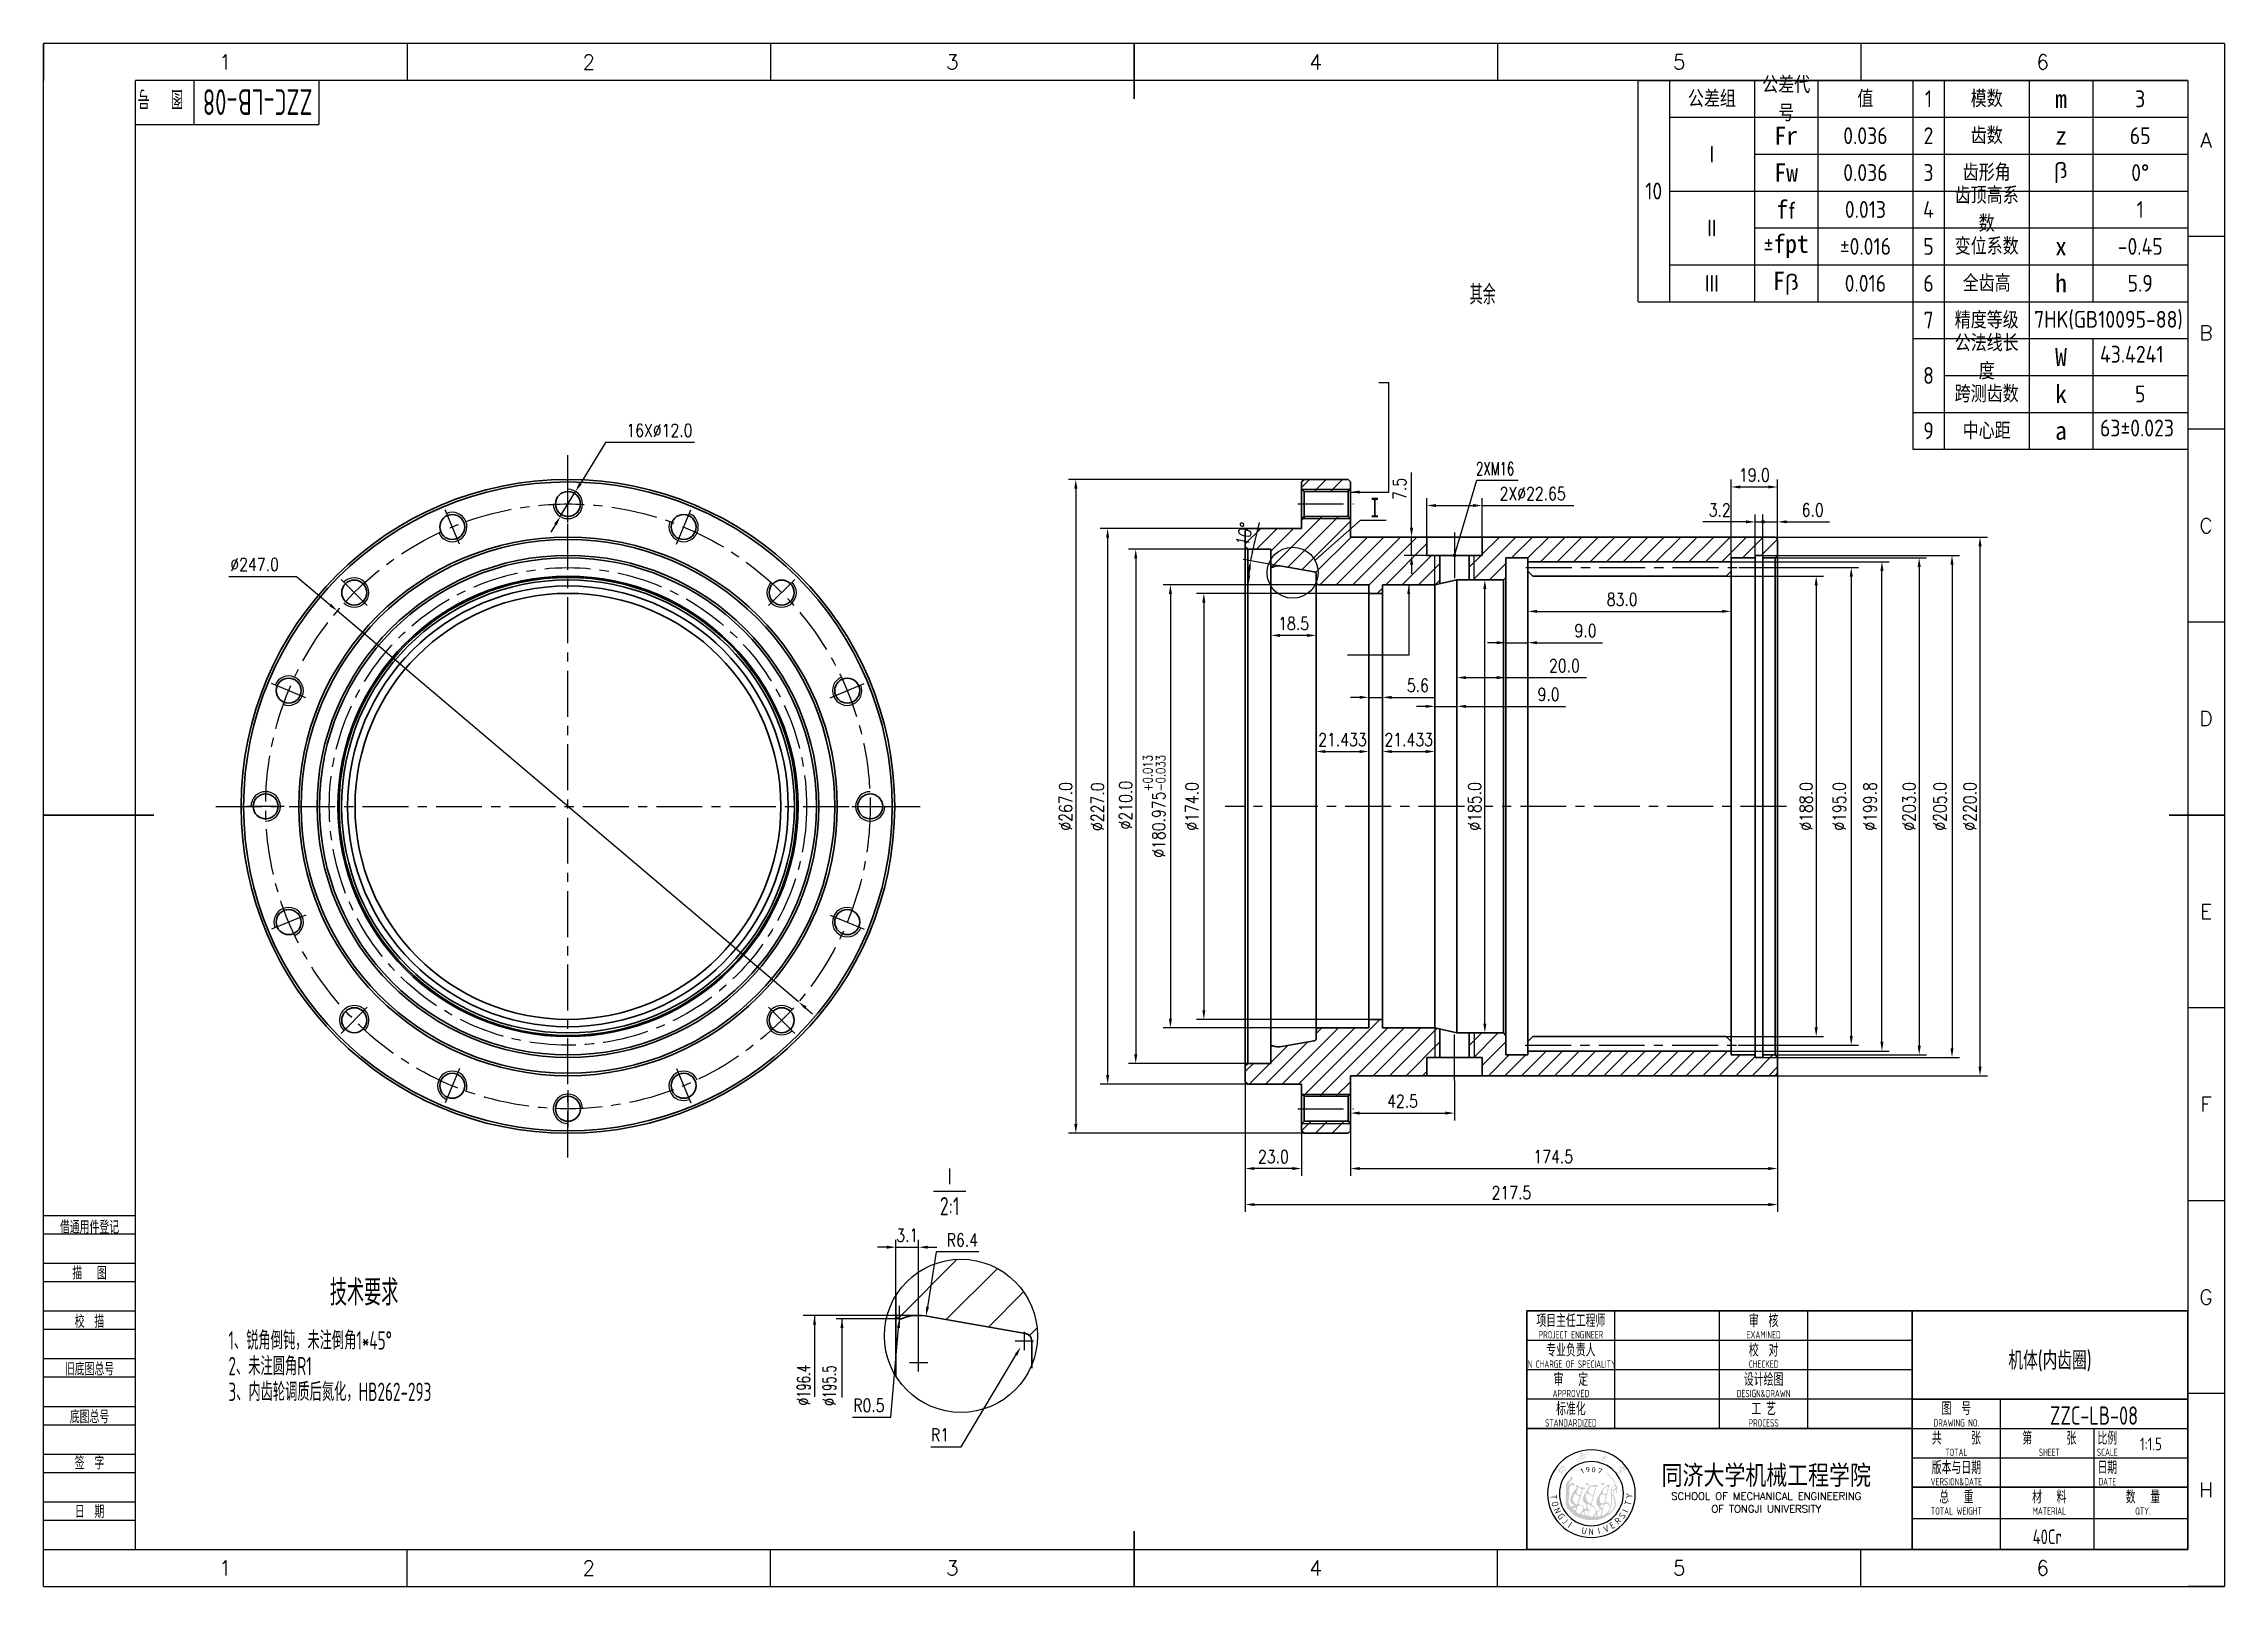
# Model space of a CAD drawing. Header units: millimetres. Extents: x -38 to 854, y -15 to 615.
import ezdxf
from ezdxf.enums import TextEntityAlignment as Align

# ---------------------------------------------------------------- set-up
doc = ezdxf.new("R2010")
doc.units = ezdxf.units.MM
doc.header["$LTSCALE"] = 15
doc.header["$PDSIZE"] = 1
doc.linetypes.add('CENTER', pattern=[2, 1.25, -0.25, 0.25, -0.25])
doc.layers.add('1轮廓实线层', color=7, linetype='Continuous', lineweight=35)
for name, color, linetype in [('2细线层', 4, 'Continuous'), ('3中心线层', 1, 'CENTER'), ('5剖面线层', 2, 'Continuous'), ('6文字层', 3, 'Continuous'), ('7标注层', 4, 'Continuous'), ('8符号标注层', 31, 'Continuous'), ('TK', 101, 'Continuous'), ('图框层', 7, 'Continuous')]:
    doc.layers.add(name, color=color, linetype=linetype)
doc.styles.add('Annotative', font='SimSun.ttf')
doc.styles.add('PC_TEXTSTYLE', font='isocp.shx', dxfattribs={"width": 0.8, "bigfont": 'hzfs.shx'})
doc.styles.add('ST', font='romanc.shx', dxfattribs={"bigfont": 'st.shx'})
doc.styles.get("Standard").update_dxf_attribs({"font": 'isocp.shx', "width": 0.707, "bigfont": 'hztxt.shx'})
doc.styles.add('TH_GBDIM', font='romans.shx', dxfattribs={"width": 0.8, "bigfont": 'gbcbig.shx'})
doc.styles.add('工程字', font='gbenor.shx', dxfattribs={"bigfont": 'gbcbig.shx'})
doc.dimstyles.new('TH_GBDIM', dxfattribs={"dimscale": 1.5, "dimtxt": 3.5, "dimasz": 2.5, "dimexe": 2, "dimexo": 0, "dimgap": 1.5, "dimtad": 1, "dimdec": 1, "dimzin": 0, "dimdsep": 46, "dimtxsty": 'TH_GBDIM', "dimcen": 2.5, "dimclrd": 130, "dimclre": 130, "dimclrt": 3, "dimadec": 0, "dimazin": 0, "dimtfac": 0.714286, "dimtdec": 1, "dimtmove": 0, "dimatfit": 3, "dimfxl": 1, "dimtzin": 0, "dimlwd": -1, "dimlwe": -1, "dimarcsym": 0})

msp = doc.modelspace()

# ---------------------------------------------------------------- texts
at = {"layer": '6文字层', "style": 'TH_GBDIM'}
for s, p in [('1', (36.75, 607.5)), ('2', (185.25, 607.5)), ('3', (333.75, 607.5)), ('4', (482.25, 607.5)), ('5', (630.75, 607.5)), ('6', (779.25, 607.5)), ('A', (846, 575.625)), ('B', (846, 496.875)), ('C', (846, 418.125)), ('D', (846, 339.375)), ('E', (846, 260.625)), ('F', (846, 181.875)), ('G', (846, 103.125)), ('H', (846, 24.375)), ('1', (36.75, -7.5)), ('2', (185.25, -7.5)), ('3', (333.75, -7.5)), ('4', (482.25, -7.5)), ('5', (630.75, -7.5)), ('6', (779.25, -7.5))]:
    msp.add_text(s, height=6, dxfattribs=at).set_placement(p, align=Align.MIDDLE)
at = {"layer": '6文字层', "width": 0.667}
for s, height, style, p in [('其余', 8, 'PC_TEXTSTYLE', (545.1375, 508.4942)), ('2XM16', 5.25, 'TH_GBDIM', (547.7302, 438.7845)), ('I', 8, 'Annotative', (504.6192, 421.5227))]:
    msp.add_text(s, height=height, dxfattribs=dict(at, style=style)).set_placement(p)
at = {"layer": '6文字层', "style": 'PC_TEXTSTYLE', "width": 0.667}
msp.add_text('技术要求', height=10.5, dxfattribs=at).set_placement((93.4327, 110.2056), align=Align.TOP_CENTER)
for s, p in [('1、锐角倒钝，未注倒角1*45%%d', (38.014, 89.2056)), ('2、未注圆角R1', (38.014, 78.7056)), ('3、内齿轮调质后氮化，HB262-293', (38.014, 68.2056))]:
    msp.add_text(s, height=7.5, dxfattribs=at).set_placement(p, align=Align.TOP_LEFT)
at = {"layer": '6文字层', "style": 'TH_GBDIM', "width": 0.667}
for s, p in [('%%C196.4', (275.6373, 58.9209)), ('%%C195.5', (286.1582, 58.7891))]:
    msp.add_text(s, height=5.25, rotation=90, dxfattribs=at).set_placement(p)
at = {"layer": '6文字层', "style": '工程字'}
for s, insert, char_height, width, attachment_point in [('{\\Ftjromans,tjhz|c134;公差代号}', (674.4746, 592.4676), 6.877406, 20.055754, 5), ('{\\Ftjromans,tjhz|c134;公差组}', (644.1111, 592.4676), 6.877406, 28.881291, 5), ('{\\Ftjromans,tjhz|c134;值}', (706.8376, 592.4676), 6.877406, 32.88052, 5), ('1', (732.6115, 592.4676), 6.8774, 6.877406, 5), ('{\\Ftjromans,tjhz|c134;模数}', (756.3858, 592.4676), 6.877406, 28.881291, 5), ('{\\fDotumChe|b0|i0|c129|p49;\\H1.083x;m}', (786.7492, 592.4676), 6.877406, 20.055754, 5), ('3', (819.1123, 592.4676), 6.8774, 32.88052, 5), ('{\\fDotumChe|b0|i0|c129|p49;\\H1.083x;Fr}', (674.4746, 577.4028), 6.877406, 20.055754, 5), ('0.036', (706.8376, 577.4028), 6.87741, 32.88052, 5), ('2', (732.6115, 577.4028), 6.8774, 6.877406, 5), ('{\\Ftjromans,tjhz|c134;齿数}', (756.3858, 577.4028), 6.877406, 28.881291, 5), ('{\\fDotumChe|b0|i0|c129|p49;\\H1.083x;z}', (786.7492, 577.4028), 6.877406, 20.055754, 5), ('65', (819.1123, 577.4028), 6.87741, 32.88052, 5), ('I', (644.1111, 569.8704), 6.8774, 28.881291, 5), ('{\\fDotumChe|b0|i0|c129|p49;\\H1.083x;Fw}', (674.4746, 562.338), 6.877406, 20.055754, 5), ('0.036', (706.8376, 562.338), 6.87741, 32.88052, 5), ('3', (732.6115, 562.338), 6.8774, 6.877406, 5), ('{\\Ftjromans,tjhz|c134;齿形角}', (756.3858, 562.338), 6.877406, 28.881291, 5), ('{\\Ftjromans,tjhz|c134;\\H0.9583x;β}', (786.7492, 562.338), 6.877406, 20.055754, 5), ('0%%D', (819.1123, 562.338), 6.87741, 32.88052, 5), ('10', (620.3369, 554.8056), 6.87741, 6.877406, 5), ('{\\Ftjromans,tjhz|c134;齿顶高系数}', (756.3858, 547.2732), 6.877406, 28.881291, 5), ('{\\fDotumChe|b0|i0|c129|p49;\\H1.083x;f\\Ftjromans,tjhz|c134;\\H0.8849x;f}', (674.4746, 547.2732), 6.877406, 20.055754, 5), ('0.013', (706.8376, 547.2732), 6.87741, 32.88052, 5), ('4', (732.6115, 547.2732), 6.8774, 6.877406, 5), ('1', (819.1123, 547.2732), 6.8774, 32.88052, 5), ('II', (644.1111, 539.7408), 6.87741, 28.881291, 5), ('%%P{\\fDotumChe|b0|i0|c129|p49;\\H1.083x;fpt}', (674.4746, 532.2084), 6.877406, 20.055754, 5), ('%%P0.016', (706.8376, 532.2084), 6.87741, 32.88052, 5), ('5', (732.6115, 532.2084), 6.8774, 6.877406, 5), ('{\\Ftjromans,tjhz|c134;变位系数}', (756.3858, 532.2084), 6.877406, 28.881291, 5), ('-0.45', (819.1123, 532.2084), 6.87741, 32.88052, 5), ('{\\fDotumChe|b0|i0|c129|p49;\\H1.083x;x}', (786.7492, 532.2084), 6.877406, 20.055754, 5), ('III', (644.1111, 517.1436), 6.87741, 28.881291, 5), ('{\\fDotumChe|b0|i0|c129|p49;\\H1.083x;F\\Ftjromans,tjhz|c134;\\H0.8849x;β}', (674.4746, 517.1436), 6.877406, 20.055754, 5), ('0.016', (706.8376, 517.1436), 6.87741, 32.88052, 5), ('6', (732.6115, 517.1436), 6.8774, 6.877406, 5), ('{\\Ftjromans,tjhz|c134;全齿高}', (756.3858, 517.1436), 6.877406, 28.881291, 5), ('{\\fDotumChe|b0|i0|c129|p49;\\H1.083x;h}', (786.7492, 517.1436), 6.877406, 20.055754, 5), ('5.9', (819.1123, 517.1436), 6.87741, 32.88052, 5), ('7', (732.6115, 502.0788), 6.8774, 6.877406, 5), ('{\\Ftjromans,tjhz|c134;精度等级}', (756.3858, 502.0788), 6.877406, 28.881291, 5), ('7HK(GB10095-88)', (806.1369, 502.0788), 6.877406, 58.831194, 5), ('{\\Ftjromans,tjhz|c134;公法线长度}', (756.3858, 487.014), 6.877406, 28.881291, 5), ('{\\fDotumChe|b0|i0|c129|p49;\\H1.083x;W}', (786.7492, 487.014), 6.877406, 20.055754, 5), ('43.4241', (802.672, 491.599), 6.87741, 32.88052, 1), ('8', (732.6115, 479.4816), 6.8774, 6.877406, 5), ('{\\Ftjromans,tjhz|c134;跨测齿数}', (756.3858, 471.9492), 6.877406, 28.881291, 5), ('{\\fDotumChe|b0|i0|c129|p49;\\H1.083x;k}', (786.7492, 471.9492), 6.877406, 20.055754, 5), ('5', (819.1123, 471.9492), 6.8774, 32.88052, 5), ('9', (732.6115, 456.8845), 6.8774, 6.877406, 5), ('{\\Ftjromans,tjhz|c134;中心距}', (756.3858, 456.8845), 6.877406, 28.881291, 5), ('{\\fDotumChe|b0|i0|c129|p49;\\H1.083x;a}', (786.7492, 456.8845), 6.877406, 20.055754, 5), ('63%%P0.023', (802.672, 461.4694), 6.87741, 32.88052, 1)]:
    msp.add_mtext(s, dxfattribs=dict(at, insert=insert, char_height=char_height, width=width, attachment_point=attachment_point))
at = {"layer": '6文字层', "char_height": 7.4235, "attachment_point": 8, "style": 'PC_TEXTSTYLE'}
for s, insert in [('Ⅰ', (332.6741, 148.4635)), ('2:1', (332.6741, 136.54))]:
    msp.add_mtext(s, dxfattribs=dict(at, insert=insert))

# ---------------------------------------------------------------- blocks, each defined once
blk = doc.blocks.new('*D10')
at = {"layer": '7标注层', "color": 130}
for p, q in [((649.96, 397.52), (689.72, 397.52)), ((686.72, 393.77), (686.72, 213.27)), ((649.96, 209.52), (689.72, 209.52))]:
    blk.add_line(p, q, dxfattribs=at)
for points in [[(686.1, 393.77), (687.35, 393.77), (686.72, 397.52)], [(686.1, 213.27), (687.35, 213.27), (686.72, 209.52)]]:
    blk.add_solid(points, dxfattribs=at)
at = {"layer": 'Defpoints', "color": 0}
for p in [(649.96, 397.52), (649.96, 209.52), (686.72, 209.52)]:
    blk.add_point(p, dxfattribs=at)
at = {"layer": '7标注层', "color": 3, "insert": (682.6, 303.52), "char_height": 5.25, "attachment_point": 5, "rotation": 90, "style": 'TH_GBDIM'}
blk.add_mtext('{%%c188.0}{}{}', dxfattribs=at)
blk = doc.blocks.new('*D11')
at = {"layer": '7标注层', "color": 130}
for p, q in [((669.96, 405.02), (731.81, 405.02)), ((728.81, 401.27), (728.81, 205.77)), ((669.96, 202.02), (731.81, 202.02))]:
    blk.add_line(p, q, dxfattribs=at)
for points in [[(728.19, 401.27), (729.44, 401.27), (728.81, 405.02)], [(728.19, 205.77), (729.44, 205.77), (728.81, 202.02)]]:
    blk.add_solid(points, dxfattribs=at)
at = {"layer": 'Defpoints', "color": 0}
for p in [(669.96, 405.02), (669.96, 202.02), (728.81, 202.02)]:
    blk.add_point(p, dxfattribs=at)
at = {"layer": '7标注层', "color": 3, "insert": (724.69, 303.52), "char_height": 5.25, "attachment_point": 5, "rotation": 90, "style": 'TH_GBDIM'}
blk.add_mtext('{%%c203.0}{}{}', dxfattribs=at)
blk = doc.blocks.new('*D12')
at = {"layer": '7标注层', "color": 130}
for p, q in [((669.96, 413.52), (756.66, 413.52)), ((753.66, 197.27), (753.66, 409.77)), ((669.96, 193.52), (756.66, 193.52))]:
    blk.add_line(p, q, dxfattribs=at)
for points in [[(753.04, 409.77), (754.29, 409.77), (753.66, 413.52)], [(753.04, 197.27), (754.29, 197.27), (753.66, 193.52)]]:
    blk.add_solid(points, dxfattribs=at)
at = {"layer": 'Defpoints', "color": 0}
for p in [(669.96, 413.52), (753.66, 413.52), (669.96, 193.52)]:
    blk.add_point(p, dxfattribs=at)
at = {"layer": '7标注层', "color": 3, "insert": (749.54, 303.52), "char_height": 5.25, "attachment_point": 5, "rotation": 90, "style": 'TH_GBDIM'}
blk.add_mtext('{%%c220.0}{}{}', dxfattribs=at)
blk = doc.blocks.new('*D13')
at = {"layer": '7标注层', "color": 130}
blk.add_line((551.35, 214.77), (551.35, 392.27), dxfattribs=at)
for points in [[(550.72, 392.27), (551.97, 392.27), (551.35, 396.02)], [(550.72, 214.77), (551.97, 214.77), (551.35, 211.02)]]:
    blk.add_solid(points, dxfattribs=at)
at = {"layer": 'Defpoints', "color": 0}
for p in [(551.35, 396.02), (551.35, 396.02), (549.46, 211.02)]:
    blk.add_point(p, dxfattribs=at)
at = {"layer": '7标注层', "color": 3, "insert": (547.22, 303.52), "char_height": 5.25, "attachment_point": 5, "rotation": 90, "style": 'TH_GBDIM'}
blk.add_mtext('{%%c185.0}{}{}', dxfattribs=at)
blk = doc.blocks.new('*D14')
at = {"layer": '7标注层', "color": 130}
for p, q in [((454.46, 408.52), (405.71, 408.52)), ((408.71, 404.77), (408.71, 202.27)), ((454.46, 198.52), (405.71, 198.52))]:
    blk.add_line(p, q, dxfattribs=at)
for points in [[(408.08, 404.77), (409.33, 404.77), (408.71, 408.52)], [(408.08, 202.27), (409.33, 202.27), (408.71, 198.52)]]:
    blk.add_solid(points, dxfattribs=at)
at = {"layer": 'Defpoints', "color": 0}
for p in [(454.46, 408.52), (408.71, 198.52), (454.46, 198.52)]:
    blk.add_point(p, dxfattribs=at)
at = {"layer": '7标注层', "color": 3, "insert": (404.58, 304.05), "char_height": 5.25, "attachment_point": 5, "rotation": 90, "style": 'TH_GBDIM'}
blk.add_mtext('{%%c210.0}{}{}', dxfattribs=at)
blk = doc.blocks.new('*D15')
at = {"layer": '7标注层', "color": 130}
for p, q in [((454.46, 417.02), (394.23, 417.02)), ((397.23, 413.27), (397.23, 193.77)), ((454.46, 190.02), (394.23, 190.02))]:
    blk.add_line(p, q, dxfattribs=at)
for points in [[(396.61, 413.27), (397.86, 413.27), (397.23, 417.02)], [(396.61, 193.77), (397.86, 193.77), (397.23, 190.02)]]:
    blk.add_solid(points, dxfattribs=at)
at = {"layer": 'Defpoints', "color": 0}
for p in [(454.46, 417.02), (397.23, 190.02), (454.46, 190.02)]:
    blk.add_point(p, dxfattribs=at)
at = {"layer": '7标注层', "color": 3, "insert": (393.11, 303.39), "char_height": 5.25, "attachment_point": 5, "rotation": 90, "style": 'TH_GBDIM'}
blk.add_mtext('{%%c227.0}{}{}', dxfattribs=at)
blk = doc.blocks.new('*D16')
at = {"layer": '7标注层', "color": 130}
for p, q in [((477.46, 437.02), (381.23, 437.02)), ((384.23, 433.27), (384.23, 173.77)), ((477.46, 170.02), (381.23, 170.02))]:
    blk.add_line(p, q, dxfattribs=at)
for points in [[(383.61, 433.27), (384.86, 433.27), (384.23, 437.02)], [(383.61, 173.77), (384.86, 173.77), (384.23, 170.02)]]:
    blk.add_solid(points, dxfattribs=at)
at = {"layer": 'Defpoints', "color": 0}
for p in [(477.46, 437.02), (384.23, 170.02), (477.46, 170.02)]:
    blk.add_point(p, dxfattribs=at)
at = {"layer": '7标注层', "color": 3, "insert": (380.11, 303.52), "char_height": 5.25, "attachment_point": 5, "rotation": 90, "style": 'TH_GBDIM'}
blk.add_mtext('{%%c267.0}{}{}', dxfattribs=at)
blk = doc.blocks.new('*D17')
at = {"layer": '7标注层', "color": 130}
for p, q in [((192.04, 452.16), (181.79, 435.34)), ((228.4, 452.16), (192.04, 452.16)), ((173.6, 421.89), (179.84, 432.14)), ((171.65, 418.69), (169.7, 415.49))]:
    blk.add_line(p, q, dxfattribs=at)
for points in [[(181.26, 435.67), (182.33, 435.02), (179.84, 432.14)], [(171.12, 419.02), (172.19, 418.37), (173.6, 421.89)]]:
    blk.add_solid(points, dxfattribs=at)
at = {"layer": 'Defpoints', "color": 0}
for p in [(179.84, 432.14), (173.6, 421.89)]:
    blk.add_point(p, dxfattribs=at)
at = {"layer": '7标注层', "color": 3, "insert": (214.1, 457.04), "char_height": 5.25, "attachment_point": 5, "style": 'TH_GBDIM'}
blk.add_mtext('{16X∅12.0}{}{}', dxfattribs=at)
blk = doc.blocks.new('*D18')
at = {"layer": '7标注层', "color": 130}
for p, q in [((38.11, 397.43), (65.84, 397.43)), ((65.84, 397.43), (79.62, 385.76)), ((270.96, 223.7), (82.48, 383.34)), ((273.82, 221.27), (276.68, 218.85))]:
    blk.add_line(p, q, dxfattribs=at)
for points in [[(80.03, 386.24), (79.22, 385.28), (82.48, 383.34)], [(274.23, 221.75), (273.42, 220.8), (270.96, 223.7)]]:
    blk.add_solid(points, dxfattribs=at)
at = {"layer": 'Defpoints', "color": 0}
for p in [(82.48, 383.34), (270.96, 223.7)]:
    blk.add_point(p, dxfattribs=at)
at = {"layer": '7标注层', "color": 3, "insert": (48.71, 402.31), "char_height": 5.25, "attachment_point": 5, "style": 'TH_GBDIM'}
blk.add_mtext('{∅247.0}{}{}', dxfattribs=at)
blk = doc.blocks.new('*D19')
at = {"layer": '7标注层', "color": 130}
for p, q in [((655.18, 401.02), (704.05, 401.02)), ((701.05, 397.27), (701.05, 209.77)), ((654.81, 206.02), (704.05, 206.02))]:
    blk.add_line(p, q, dxfattribs=at)
for points in [[(700.42, 397.27), (701.67, 397.27), (701.05, 401.02)], [(700.42, 209.77), (701.67, 209.77), (701.05, 206.02)]]:
    blk.add_solid(points, dxfattribs=at)
at = {"layer": 'Defpoints', "color": 0}
for p in [(655.18, 401.02), (654.81, 206.02), (701.05, 206.02)]:
    blk.add_point(p, dxfattribs=at)
at = {"layer": '7标注层', "color": 3, "insert": (696.17, 303.52), "char_height": 5.25, "attachment_point": 5, "rotation": 90, "style": 'TH_GBDIM'}
blk.add_mtext('{%%c195.0}{}{}', dxfattribs=at)
blk = doc.blocks.new('*D20')
at = {"layer": '7标注层', "color": 130}
for p, q in [((453.46, 191.02), (453.46, 137.92)), ((670.96, 194.52), (670.96, 137.92)), ((457.21, 140.92), (667.21, 140.92))]:
    blk.add_line(p, q, dxfattribs=at)
for points in [[(457.21, 141.54), (457.21, 140.29), (453.46, 140.92)], [(667.21, 141.54), (667.21, 140.29), (670.96, 140.92)]]:
    blk.add_solid(points, dxfattribs=at)
at = {"layer": 'Defpoints', "color": 0}
for p in [(453.46, 191.02), (670.96, 194.52), (670.96, 140.92)]:
    blk.add_point(p, dxfattribs=at)
at = {"layer": '7标注层', "color": 3, "insert": (562.21, 145.79), "char_height": 5.25, "attachment_point": 5, "style": 'TH_GBDIM'}
blk.add_mtext('217.5', dxfattribs=at)
blk = doc.blocks.new('*D21')
at = {"layer": '7标注层', "color": 130}
for p, q in [((453.46, 191.02), (453.46, 152.63)), ((476.46, 171.02), (476.46, 152.63)), ((472.71, 155.63), (457.21, 155.63))]:
    blk.add_line(p, q, dxfattribs=at)
for points in [[(457.21, 156.25), (457.21, 155), (453.46, 155.63)], [(472.71, 156.25), (472.71, 155), (476.46, 155.63)]]:
    blk.add_solid(points, dxfattribs=at)
at = {"layer": 'Defpoints', "color": 0}
for p in [(453.46, 191.02), (476.46, 171.02), (453.46, 155.63)]:
    blk.add_point(p, dxfattribs=at)
at = {"layer": '7标注层', "color": 3, "insert": (464.96, 160.5), "char_height": 5.25, "attachment_point": 5, "style": 'TH_GBDIM'}
blk.add_mtext('23.0', dxfattribs=at)
blk = doc.blocks.new('*D22')
at = {"layer": '7标注层', "color": 130}
for p, q in [((670.96, 194.52), (670.96, 152.63)), ((496.46, 171.02), (496.46, 152.63)), ((500.21, 155.63), (667.21, 155.63))]:
    blk.add_line(p, q, dxfattribs=at)
for points in [[(500.21, 156.25), (500.21, 155), (496.46, 155.63)], [(667.21, 156.25), (667.21, 155), (670.96, 155.63)]]:
    blk.add_solid(points, dxfattribs=at)
at = {"layer": 'Defpoints', "color": 0}
for p in [(670.96, 194.52), (496.46, 171.02), (670.96, 155.63)]:
    blk.add_point(p, dxfattribs=at)
at = {"layer": '7标注层', "color": 3, "insert": (579.29, 160.5), "char_height": 5.25, "attachment_point": 5, "style": 'TH_GBDIM'}
blk.add_mtext('174.5', dxfattribs=at)
blk = doc.blocks.new('*D23')
at = {"layer": '7标注层', "color": 130}
for p, q in [((651.96, 399.52), (651.96, 436.95)), ((670.96, 405.02), (670.96, 436.95)), ((655.71, 433.95), (667.21, 433.95))]:
    blk.add_line(p, q, dxfattribs=at)
for points in [[(655.71, 434.58), (655.71, 433.33), (651.96, 433.95)], [(667.21, 434.58), (667.21, 433.33), (670.96, 433.95)]]:
    blk.add_solid(points, dxfattribs=at)
at = {"layer": 'Defpoints', "color": 0}
for p in [(670.96, 433.95), (670.96, 405.02), (651.96, 399.52)]:
    blk.add_point(p, dxfattribs=at)
at = {"layer": '7标注层', "color": 3, "insert": (661.46, 438.83), "char_height": 5.25, "attachment_point": 5, "style": 'TH_GBDIM'}
blk.add_mtext('{19.0}{}{}', dxfattribs=at)
blk = doc.blocks.new('*D24')
at = {"layer": '7标注层', "color": 130}
blk.add_line((572.71, 383.15), (648.21, 383.15), dxfattribs=at)
for points in [[(572.71, 383.78), (572.71, 382.53), (568.96, 383.15)], [(648.21, 383.78), (648.21, 382.53), (651.96, 383.15)]]:
    blk.add_solid(points, dxfattribs=at)
at = {"layer": 'Defpoints', "color": 0}
for p in [(568.96, 399.52), (651.96, 399.52), (651.96, 383.15)]:
    blk.add_point(p, dxfattribs=at)
at = {"layer": '7标注层', "color": 3, "insert": (607.46, 388.03), "char_height": 5.25, "attachment_point": 5, "style": 'TH_GBDIM'}
blk.add_mtext('{83.0}{}{}', dxfattribs=at)
blk = doc.blocks.new('*D25')
at = {"layer": '7标注层', "color": 130}
for p, q in [((556.21, 370.36), (552.46, 370.36)), ((559.96, 370.36), (568.96, 370.36)), ((572.71, 370.36), (599.44, 370.36))]:
    blk.add_line(p, q, dxfattribs=at)
for points in [[(556.21, 370.99), (556.21, 369.74), (559.96, 370.36)], [(572.71, 370.99), (572.71, 369.74), (568.96, 370.36)]]:
    blk.add_solid(points, dxfattribs=at)
at = {"layer": 'Defpoints', "color": 0}
for p in [(559.96, 397.02), (568.96, 399.52), (568.96, 370.36)]:
    blk.add_point(p, dxfattribs=at)
at = {"layer": '7标注层', "color": 3, "insert": (592.49, 375.24), "char_height": 5.25, "attachment_point": 5, "style": 'TH_GBDIM'}
blk.add_mtext('{9.0}{}{}', dxfattribs=at)
blk = doc.blocks.new('*D26')
at = {"layer": '7标注层', "color": 130}
for p, q in [((543.71, 356.11), (556.21, 356.11)), ((559.96, 356.11), (592.82, 356.11))]:
    blk.add_line(p, q, dxfattribs=at)
for points in [[(543.71, 356.73), (543.71, 355.48), (539.96, 356.11)], [(556.21, 356.73), (556.21, 355.48), (559.96, 356.11)]]:
    blk.add_solid(points, dxfattribs=at)
at = {"layer": 'Defpoints', "color": 0}
for p in [(539.96, 396.02), (559.96, 397.02), (559.96, 356.11)]:
    blk.add_point(p, dxfattribs=at)
at = {"layer": '7标注层', "color": 3, "insert": (583.87, 360.98), "char_height": 5.25, "attachment_point": 5, "style": 'TH_GBDIM'}
blk.add_mtext('{20.0}{}{}', dxfattribs=at)
blk = doc.blocks.new('*D27')
at = {"layer": '7标注层', "color": 130}
for p, q in [((527.21, 344.37), (523.46, 344.37)), ((530.96, 344.37), (539.96, 344.37)), ((543.71, 344.37), (584.35, 344.37))]:
    blk.add_line(p, q, dxfattribs=at)
for points in [[(527.21, 344.99), (527.21, 343.74), (530.96, 344.37)], [(543.71, 344.99), (543.71, 343.74), (539.96, 344.37)]]:
    blk.add_solid(points, dxfattribs=at)
at = {"layer": 'Defpoints', "color": 0}
for p in [(530.96, 340.57), (539.96, 344.37), (539.96, 340.57)]:
    blk.add_point(p, dxfattribs=at)
at = {"layer": '7标注层', "color": 3, "insert": (577.4, 349.24), "char_height": 5.25, "attachment_point": 5, "style": 'TH_GBDIM'}
blk.add_mtext('{9.0}{}{}', dxfattribs=at)
blk = doc.blocks.new('*D28')
at = {"layer": '7标注层', "color": 130}
for p, q in [((483.46, 394), (419.88, 394)), ((422.88, 390.25), (422.88, 216.78)), ((483.46, 213.03), (419.88, 213.03))]:
    blk.add_line(p, q, dxfattribs=at)
for points in [[(422.25, 390.25), (423.5, 390.25), (422.88, 394)], [(422.25, 216.78), (423.5, 216.78), (422.88, 213.03)]]:
    blk.add_solid(points, dxfattribs=at)
at = {"layer": 'Defpoints', "color": 0}
for p in [(483.46, 394), (422.88, 213.03), (483.46, 213.03)]:
    blk.add_point(p, dxfattribs=at)
at = {"layer": '7标注层', "color": 3, "insert": (416.25, 303.52), "char_height": 5.25, "attachment_point": 5, "rotation": 90, "style": 'TH_GBDIM'}
blk.add_mtext('{%%c180.975}{}{\\H0.7143x;\\S+0.013^ -0.033;}', dxfattribs=at)
blk = doc.blocks.new('*D29')
at = {"layer": '7标注层', "color": 130}
for p, q in [((527.63, 413.52), (527.63, 429.38)), ((550.28, 413.52), (550.28, 429.38)), ((531.38, 426.38), (546.53, 426.38)), ((550.28, 426.38), (587.73, 426.38))]:
    blk.add_line(p, q, dxfattribs=at)
for points in [[(531.38, 427), (531.38, 425.75), (527.63, 426.38)], [(546.53, 427), (546.53, 425.75), (550.28, 426.38)]]:
    blk.add_solid(points, dxfattribs=at)
at = {"layer": 'Defpoints', "color": 0}
for p in [(550.28, 426.38), (527.63, 413.52), (550.28, 413.52)]:
    blk.add_point(p, dxfattribs=at)
at = {"layer": '7标注层', "color": 3, "insert": (570.88, 431.25), "char_height": 5.25, "attachment_point": 5, "style": 'TH_GBDIM'}
blk.add_mtext('{2X%%c22.65}{}{}', dxfattribs=at)
blk = doc.blocks.new('*D30')
at = {"layer": '7标注层', "color": 130}
for p, q in [((521.4, 417.27), (521.4, 439.83)), ((527.63, 413.52), (518.4, 413.52)), ((521.4, 406.02), (521.4, 413.52)), ((527.63, 406.02), (518.4, 406.02)), ((521.4, 402.27), (521.4, 398.52))]:
    blk.add_line(p, q, dxfattribs=at)
for points in [[(520.78, 417.27), (522.03, 417.27), (521.4, 413.52)], [(520.78, 402.27), (522.03, 402.27), (521.4, 406.02)]]:
    blk.add_solid(points, dxfattribs=at)
at = {"layer": 'Defpoints', "color": 0}
for p in [(527.63, 413.52), (521.4, 406.02), (527.63, 406.02)]:
    blk.add_point(p, dxfattribs=at)
at = {"layer": '7标注层', "color": 3, "insert": (516.53, 433.18), "char_height": 5.25, "attachment_point": 5, "rotation": 90, "style": 'TH_GBDIM'}
blk.add_mtext('7.5', dxfattribs=at)
blk = doc.blocks.new('*D32')
at = {"layer": '7标注层', "color": 130}
for p, q in [((503.89, 390.52), (433.54, 390.52)), ((436.54, 386.77), (436.54, 220.27)), ((503.89, 216.52), (433.54, 216.52))]:
    blk.add_line(p, q, dxfattribs=at)
for points in [[(435.91, 386.77), (437.16, 386.77), (436.54, 390.52)], [(435.91, 220.27), (437.16, 220.27), (436.54, 216.52)]]:
    blk.add_solid(points, dxfattribs=at)
at = {"layer": 'Defpoints', "color": 0}
for p in [(503.89, 390.52), (436.54, 216.52), (503.89, 216.52)]:
    blk.add_point(p, dxfattribs=at)
at = {"layer": '7标注层', "color": 3, "insert": (431.66, 303.52), "char_height": 5.25, "attachment_point": 5, "rotation": 90, "style": 'TH_GBDIM'}
blk.add_mtext('{%%c174.0}{}{}', dxfattribs=at)
blk = doc.blocks.new('*D33')
at = {"layer": '7标注层', "color": 130}
for p, q in [((658.01, 419.71), (640.36, 419.71)), ((661.76, 406.02), (661.76, 422.71)), ((664.96, 406.02), (664.96, 422.71))]:
    blk.add_line(p, q, dxfattribs=at)
blk.add_solid([(658.01, 420.34), (658.01, 419.09), (661.76, 419.71)], dxfattribs=at)
at = {"layer": 'Defpoints', "color": 0}
for p in [(664.96, 419.71), (661.76, 406.02), (664.96, 406.02)]:
    blk.add_point(p, dxfattribs=at)
at = {"layer": '7标注层', "color": 3, "insert": (647.31, 424.59), "char_height": 5.25, "attachment_point": 5, "style": 'TH_GBDIM'}
blk.add_mtext('{3.2}{}{}', dxfattribs=at)
blk = doc.blocks.new('*D34')
at = {"layer": '7标注层', "color": 130}
for p, q in [((664.96, 405.02), (664.96, 422.71)), ((670.96, 412.52), (670.96, 422.71)), ((674.71, 419.71), (692.16, 419.71))]:
    blk.add_line(p, q, dxfattribs=at)
blk.add_solid([(674.71, 420.34), (674.71, 419.09), (670.96, 419.71)], dxfattribs=at)
at = {"layer": 'Defpoints', "color": 0}
for p in [(670.96, 419.71), (670.96, 412.52), (664.96, 405.02)]:
    blk.add_point(p, dxfattribs=at)
at = {"layer": '7标注层', "color": 3, "insert": (685.31, 424.59), "char_height": 5.25, "attachment_point": 5, "style": 'TH_GBDIM'}
blk.add_mtext('{6.0}{}{}', dxfattribs=at)
blk = doc.blocks.new('*D35')
at = {"layer": '7标注层', "color": 130}
for p, q in [((664.96, 406.02), (745.22, 406.02)), ((742.22, 402.27), (742.22, 204.77)), ((664.96, 201.02), (745.22, 201.02))]:
    blk.add_line(p, q, dxfattribs=at)
for points in [[(741.59, 402.27), (742.84, 402.27), (742.22, 406.02)], [(741.59, 204.77), (742.84, 204.77), (742.22, 201.02)]]:
    blk.add_solid(points, dxfattribs=at)
at = {"layer": 'Defpoints', "color": 0}
for p in [(664.96, 406.02), (664.96, 201.02), (742.22, 201.02)]:
    blk.add_point(p, dxfattribs=at)
at = {"layer": '7标注层', "color": 3, "insert": (737.34, 303.52), "char_height": 5.25, "attachment_point": 5, "rotation": 90, "style": 'TH_GBDIM'}
blk.add_mtext('{%%c205.0}{}{}', dxfattribs=at)
blk = doc.blocks.new('*D36')
at = {"layer": '7标注层', "color": 130}
for p, q in [((456.37, 407.48), (459.29, 419.43)), ((467.88, 401.66), (452.65, 404.33)), ((483.46, 394), (451.75, 394))]:
    blk.add_line(p, q, dxfattribs=at)
for start, end in [(166.28986, 170.06865), (173.84744, 176.22121)]:
    blk.add_arc((511.62, 394), 56.87, start, end, dxfattribs=at)
for points in [[(454.46, 400.19), (455.7, 400.01), (455.61, 403.81)], [(455.5, 397.73), (454.25, 397.77), (454.75, 394)]]:
    blk.add_solid(points, dxfattribs=at)
at = {"layer": 'Defpoints', "color": 0}
for p in [(467.88, 401.66), (454.85, 397.29), (481.63, 399.26), (483.46, 394), (503.89, 394)]:
    blk.add_point(p, dxfattribs=at)
at = {"layer": '7标注层', "color": 3, "insert": (453.1, 414.61), "char_height": 5.25, "attachment_point": 5, "rotation": 76.28986, "style": 'TH_GBDIM'}
blk.add_mtext('10°', dxfattribs=at)
blk = doc.blocks.new('*D39')
at = {"layer": '7标注层', "color": 130}
for p, q in [((651.96, 403.42), (716.59, 403.42)), ((713.59, 207.37), (713.59, 399.67)), ((651.96, 203.62), (716.59, 203.62))]:
    blk.add_line(p, q, dxfattribs=at)
for points in [[(712.96, 399.67), (714.21, 399.67), (713.59, 403.42)], [(712.96, 207.37), (714.21, 207.37), (713.59, 203.62)]]:
    blk.add_solid(points, dxfattribs=at)
at = {"layer": 'Defpoints', "color": 0}
for p in [(651.96, 403.42), (713.59, 403.42), (651.96, 203.62)]:
    blk.add_point(p, dxfattribs=at)
at = {"layer": '7标注层', "color": 3, "insert": (708.71, 303.52), "char_height": 5.25, "attachment_point": 5, "rotation": 90, "style": 'TH_GBDIM'}
blk.add_mtext('{%%c199.8}{}{}', dxfattribs=at)
blk = doc.blocks.new('*D40')
at = {"layer": '7标注层', "color": 130}
for p, q in [((463.96, 385.68), (463.96, 370.34)), ((482.46, 385.68), (482.46, 370.34)), ((478.71, 373.34), (467.71, 373.34))]:
    blk.add_line(p, q, dxfattribs=at)
for points in [[(467.71, 373.96), (467.71, 372.71), (463.96, 373.34)], [(478.71, 373.96), (478.71, 372.71), (482.46, 373.34)]]:
    blk.add_solid(points, dxfattribs=at)
at = {"layer": 'Defpoints', "color": 0}
for p in [(463.96, 385.68), (482.46, 385.68), (463.96, 373.34)]:
    blk.add_point(p, dxfattribs=at)
at = {"layer": '7标注层', "color": 3, "insert": (473.21, 378.21), "char_height": 5.25, "attachment_point": 5, "style": 'TH_GBDIM'}
blk.add_mtext('18.5', dxfattribs=at)
blk = doc.blocks.new('*D41')
at = {"layer": '7标注层', "color": 130}
blk.add_line((486.21, 325.92), (500.14, 325.92), dxfattribs=at)
for points in [[(486.21, 326.54), (486.21, 325.29), (482.46, 325.92)], [(500.14, 326.54), (500.14, 325.29), (503.89, 325.92)]]:
    blk.add_solid(points, dxfattribs=at)
at = {"layer": 'Defpoints', "color": 0}
for p in [(482.46, 394), (503.89, 394), (503.89, 325.92)]:
    blk.add_point(p, dxfattribs=at)
at = {"layer": '7标注层', "color": 3, "insert": (493.18, 330.79), "char_height": 5.25, "attachment_point": 5, "style": 'TH_GBDIM'}
blk.add_mtext('{21.433}{}{}', dxfattribs=at)
blk = doc.blocks.new('*D42')
at = {"layer": '7标注层', "color": 130}
for p, q in [((500.14, 348.05), (496.39, 348.05)), ((503.89, 348.05), (509.53, 348.05)), ((513.28, 348.05), (530.93, 348.05))]:
    blk.add_line(p, q, dxfattribs=at)
for points in [[(500.14, 348.67), (500.14, 347.42), (503.89, 348.05)], [(513.28, 348.67), (513.28, 347.42), (509.53, 348.05)]]:
    blk.add_solid(points, dxfattribs=at)
at = {"layer": 'Defpoints', "color": 0}
for p in [(503.89, 390.52), (509.53, 390.52), (509.53, 348.05)]:
    blk.add_point(p, dxfattribs=at)
at = {"layer": '7标注层', "color": 3, "insert": (523.98, 352.92), "char_height": 5.25, "attachment_point": 5, "style": 'TH_GBDIM'}
blk.add_mtext('{5.6}{}{}', dxfattribs=at)
blk = doc.blocks.new('*D43')
at = {"layer": '7标注层', "color": 130}
blk.add_line((513.28, 325.92), (527.21, 325.92), dxfattribs=at)
for points in [[(513.28, 326.54), (513.28, 325.29), (509.53, 325.92)], [(527.21, 326.54), (527.21, 325.29), (530.96, 325.92)]]:
    blk.add_solid(points, dxfattribs=at)
at = {"layer": 'Defpoints', "color": 0}
for p in [(509.53, 394), (530.96, 394), (530.96, 325.92)]:
    blk.add_point(p, dxfattribs=at)
at = {"layer": '7标注层', "color": 3, "insert": (520.24, 330.79), "char_height": 5.25, "attachment_point": 5, "style": 'TH_GBDIM'}
blk.add_mtext('{21.433}{}{}', dxfattribs=at)
blk = doc.blocks.new('*D46')
at = {"layer": '7标注层', "color": 130}
for p, q in [((496.46, 193.52), (496.46, 175.26)), ((538.96, 191.61), (538.96, 175.26)), ((500.21, 178.26), (535.21, 178.26))]:
    blk.add_line(p, q, dxfattribs=at)
for points in [[(500.21, 178.89), (500.21, 177.64), (496.46, 178.26)], [(535.21, 178.89), (535.21, 177.64), (538.96, 178.26)]]:
    blk.add_solid(points, dxfattribs=at)
at = {"layer": 'Defpoints', "color": 0}
for p in [(496.46, 193.52), (538.96, 191.61), (538.96, 178.26)]:
    blk.add_point(p, dxfattribs=at)
at = {"layer": '7标注层', "color": 3, "insert": (517.71, 183.14), "char_height": 5.25, "attachment_point": 5, "style": 'TH_GBDIM'}
blk.add_mtext('42.5', dxfattribs=at)
blk = doc.blocks.new('PC_TITLE_BLOCK')
at = {"layer": 'TK'}
h = blk.add_hatch(color=256, dxfattribs=at)
h.paths.add_polyline_path([(-154.97, 22.33), (-154.91, 22.25), (-154.81, 22.21), (-154.7, 22.24), (-154.62, 22.29), (-154.57, 22.31), (-154.47, 22.22), (-154.35, 22.08), (-154.29, 22.03), (-154.21, 21.93), (-154.16, 21.9), (-154.05, 21.76), (-153.94, 21.65), (-153.85, 21.53), (-153.73, 21.41), (-153.67, 21.32), (-153.52, 21.18), (-153.59, 21.16), (-153.68, 21.13), (-153.62, 21.04), (-153.55, 20.98), (-153.44, 20.93), (-153.33, 20.92), (-153.27, 20.93), (-153.27, 21.06), (-153.3, 21.13), (-153.33, 21.18), (-153.41, 21.24), (-153.49, 21.34), (-153.54, 21.38), (-153.63, 21.47), (-153.7, 21.56), (-153.79, 21.64), (-153.87, 21.73), (-153.75, 21.73), (-153.64, 21.73), (-153.53, 21.73), (-153.58, 21.68), (-153.57, 21.66), (-153.33, 21.59), (-153.3, 21.57), (-153.18, 21.58), (-153.13, 21.57), (-153.07, 21.59), (-152.95, 21.57), (-152.9, 21.6), (-152.88, 21.65), (-152.88, 21.73), (-152.91, 21.77), (-153, 21.87), (-153.11, 21.97), (-153.14, 22), (-153.22, 22.05), (-153.28, 22.11), (-153.35, 22.13), (-153.4, 22.12), (-153.4, 22.18), (-153.38, 22.23), (-153.4, 22.27), (-153.46, 22.32), (-153.49, 22.38), (-153.53, 22.42), (-153.57, 22.45), (-153.61, 22.51), (-153.67, 22.53), (-153.74, 22.49), (-153.73, 22.44), (-153.8, 22.37), (-153.87, 22.35), (-153.9, 22.34), (-153.95, 22.33), (-154.07, 22.26), (-154.07, 22.2), (-154.02, 22.17), (-153.92, 22.23), (-153.83, 22.24), (-153.77, 22.26), (-153.63, 22.27), (-153.58, 22.24), (-153.55, 22.2), (-153.59, 22.12), (-153.72, 22.16), (-153.8, 22.13), (-153.88, 22.13), (-153.93, 22.11), (-154.01, 22.06), (-154.01, 22.01), (-153.98, 21.99), (-153.86, 21.95), (-153.81, 21.92), (-153.7, 21.91), (-153.57, 21.92), (-153.53, 21.94), (-153.46, 21.99), (-153.44, 22.02), (-153.42, 22.04), (-153.37, 22.02), (-153.3, 21.97), (-153.22, 21.92), (-153.18, 21.92), (-153.13, 21.86), (-153.13, 21.81), (-153.14, 21.77), (-153.2, 21.73), (-153.32, 21.75), (-153.35, 21.74), (-153.37, 21.76), (-153.36, 21.83), (-153.35, 21.85), (-153.36, 21.88), (-153.51, 21.82), (-153.69, 21.81), (-153.9, 21.76), (-153.93, 21.8), (-154.04, 21.88), (-154.13, 21.97), (-154.18, 22.05), (-154.25, 22.15), (-154.33, 22.26), (-154.14, 22.38), (-153.93, 22.5), (-153.87, 22.55), (-153.71, 22.62), (-153.7, 22.65), (-153.68, 22.72), (-153.69, 22.75), (-153.75, 22.76), (-153.84, 22.71), (-154.04, 22.59), (-154.22, 22.44), (-154.31, 22.38), (-154.38, 22.32), (-154.45, 22.38), (-154.4, 22.41), (-154.37, 22.44), (-154.39, 22.55), (-154.47, 22.63), (-154.49, 22.66), (-154.52, 22.65), (-154.54, 22.6), (-154.64, 22.53), (-154.76, 22.49), (-154.86, 22.45), (-154.93, 22.39)])
h.paths.add_polyline_path([(-154.41, 21.08), (-154.38, 21.13), (-154.37, 21.2), (-154.22, 21.19), (-154.14, 21.18), (-154.07, 21.2), (-154.04, 21.28), (-154.05, 21.36), (-154.08, 21.43), (-154.12, 21.49), (-154.21, 21.54), (-154.24, 21.57), (-154.35, 21.65), (-154.42, 21.73), (-154.48, 21.81), (-154.53, 21.86), (-154.58, 21.88), (-154.65, 21.84), (-154.72, 21.8), (-154.75, 21.75), (-154.73, 21.71), (-154.67, 21.66), (-154.6, 21.64), (-154.47, 21.55), (-154.32, 21.45), (-154.31, 21.41), (-154.37, 21.35), (-154.41, 21.32), (-154.52, 21.31), (-154.59, 21.27), (-154.69, 21.37), (-154.77, 21.43), (-154.82, 21.5), (-154.86, 21.54), (-154.91, 21.61), (-154.98, 21.68), (-155.07, 21.71), (-155.11, 21.69), (-155.1, 21.59), (-155.05, 21.48), (-154.94, 21.41), (-154.83, 21.34), (-154.72, 21.21), (-154.65, 21.13), (-154.69, 21.07), (-154.79, 20.99), (-154.91, 20.95), (-155.03, 20.95), (-155.2, 21.03), (-155.23, 21.07), (-155.33, 21.26), (-155.34, 21.27), (-155.41, 21.1), (-155.47, 21.05), (-155.36, 20.94), (-155.24, 20.88), (-155.08, 20.81), (-154.95, 20.77), (-154.76, 20.78), (-154.66, 20.85), (-154.55, 20.96), (-154.38, 20.77), (-154.34, 20.7), (-154.28, 20.65), (-154.23, 20.67), (-154.16, 20.77), (-154.18, 20.83), (-154.27, 20.92), (-154.37, 21.04)])
h.paths.add_polyline_path([(-158.63, 24.05), (-158.62, 24.13), (-158.65, 24.27), (-158.71, 24.35), (-158.77, 24.4), (-158.83, 24.42), (-158.89, 24.42), (-158.94, 24.3), (-158.93, 24.23), (-158.92, 24.09), (-158.84, 23.97), (-158.8, 23.95), (-158.68, 23.97), (-158.66, 24)])
h.paths.add_polyline_path([(-159.69, 24.57), (-159.78, 24.54), (-159.83, 24.52), (-159.86, 24.51), (-159.86, 24.49), (-159.83, 24.46), (-159.76, 24.46), (-159.65, 24.46), (-159.46, 24.5), (-159.35, 24.5), (-159.24, 24.55), (-159.12, 24.65), (-159.04, 24.73), (-158.93, 24.83), (-158.87, 24.79), (-158.65, 24.7), (-158.61, 24.67), (-158.5, 24.65), (-158.43, 24.63), (-158.37, 24.64), (-158.33, 24.7), (-158.32, 24.73), (-158.33, 24.77), (-158.37, 24.8), (-158.44, 24.82), (-158.58, 24.87), (-158.71, 24.91), (-158.78, 24.96), (-158.82, 24.98), (-158.75, 25.04), (-158.67, 25.14), (-158.56, 25.24), (-158.45, 25.33), (-158.35, 25.39), (-158.31, 25.43), (-158.29, 25.5), (-158.29, 25.57), (-158.32, 25.61), (-158.35, 25.64), (-158.43, 25.62), (-158.47, 25.63), (-158.56, 25.59), (-158.79, 25.36), (-158.87, 25.27), (-159.02, 25.09), (-159.15, 25.14), (-159.4, 25.23), (-159.44, 25.23), (-159.5, 25.21), (-159.58, 25.2), (-159.62, 25.18), (-159.63, 25.14), (-159.6, 25.1), (-159.56, 25.08), (-159.47, 25.08), (-159.37, 25.04), (-159.17, 24.96), (-159.29, 24.84), (-159.46, 24.72), (-159.6, 24.64)])
h.paths.add_polyline_path([(-166.11, 24.97), (-166.1, 24.99), (-166.06, 24.99), (-165.99, 24.93), (-165.92, 24.79), (-165.9, 24.66), (-165.85, 24.43), (-165.77, 24.15), (-165.74, 23.99), (-165.71, 23.9), (-165.71, 23.81), (-165.74, 23.72), (-165.8, 23.71), (-165.86, 23.78), (-165.91, 23.86), (-165.94, 23.94), (-165.93, 24.05), (-165.92, 24.19), (-165.98, 24.44), (-166.02, 24.65), (-166.06, 24.74), (-166.08, 24.87)])
h.paths.add_polyline_path([(-166.1, 25.83), (-166.15, 25.79), (-166.17, 25.75), (-166.15, 25.69), (-166.06, 25.57), (-166.01, 25.55), (-165.96, 25.57), (-165.92, 25.64), (-165.94, 25.71), (-165.99, 25.76)])
h.paths.add_polyline_path([(-165.18, 25.17), (-165.18, 25.27), (-165.21, 25.37), (-165.13, 25.5), (-165.05, 25.58), (-165.01, 25.45), (-165.01, 25.34), (-165.06, 25.28), (-165.01, 25.23), (-164.95, 25.25), (-164.91, 25.31), (-164.86, 25.42), (-164.85, 25.57), (-164.86, 25.65), (-164.92, 25.77), (-164.94, 25.77), (-164.96, 25.76), (-164.96, 25.85), (-164.93, 25.92), (-164.91, 26.02), (-164.87, 26.09), (-164.83, 26.17), (-164.79, 26.23), (-164.79, 26.29), (-164.86, 26.27), (-165.05, 26.2), (-165.1, 26.19), (-165.09, 26.26), (-165.08, 26.32), (-165.1, 26.38), (-165.13, 26.39), (-165.3, 26.32), (-165.36, 26.31), (-165.41, 26.28), (-165.42, 26.17), (-165.46, 26.08), (-165.48, 25.98), (-165.51, 25.94), (-165.51, 25.9), (-165.57, 25.84), (-165.57, 25.8), (-165.52, 25.8), (-165.43, 25.89), (-165.3, 26.03), (-165.17, 26.12), (-165.07, 26.14), (-165.04, 26.09), (-165.08, 25.93), (-165.08, 25.86), (-165.11, 25.79), (-165.1, 25.71), (-165.08, 25.65), (-165.06, 25.6), (-165.19, 25.49), (-165.25, 25.44), (-165.29, 25.53), (-165.36, 25.57), (-165.45, 25.55), (-165.51, 25.52), (-165.54, 25.45), (-165.42, 25.46), (-165.38, 25.42), (-165.36, 25.35), (-165.49, 25.13), (-165.57, 24.9), (-165.62, 24.72), (-165.62, 24.63), (-165.57, 24.6), (-165.51, 24.6), (-165.43, 24.64), (-165.33, 24.76), (-165.22, 24.96)])
h.paths.add_polyline_path([(-164.75, 25.85), (-164.82, 25.83), (-164.85, 25.83), (-164.9, 25.81), (-164.86, 25.87), (-164.8, 25.92), (-164.67, 26.07), (-164.65, 26.09), (-164.63, 26.14), (-164.57, 26.17), (-164.54, 26.16), (-164.54, 26.09), (-164.57, 26.02), (-164.58, 25.97), (-164.65, 25.89), (-164.65, 25.85), (-164.6, 25.74), (-164.54, 25.65), (-164.5, 25.63), (-164.44, 25.65), (-164.41, 25.69), (-164.37, 25.71), (-164.37, 25.64), (-164.39, 25.58), (-164.39, 25.53), (-164.43, 25.49), (-164.49, 25.48), (-164.54, 25.5), (-164.61, 25.56), (-164.68, 25.68)])
h.paths.add_polyline_path([(-165.31, 25.08), (-165.35, 25.01), (-165.36, 24.97), (-165.41, 24.95), (-165.43, 25.01), (-165.38, 25.15), (-165.35, 25.21)], flags=16)
h.paths.add_polyline_path([(-166.09, 25.37), (-166.11, 25.42), (-166.1, 25.44), (-166.07, 25.46), (-165.95, 25.35), (-165.93, 25.31), (-165.94, 25.28), (-165.98, 25.24), (-165.98, 25.21), (-166.01, 25.15), (-166.05, 25.11), (-166.09, 25.1), (-166.12, 25.13), (-166.12, 25.19), (-166.1, 25.27)])
h.paths.add_polyline_path([(-164.04, 25.2), (-164.13, 25.32), (-164.24, 25.35), (-164.32, 25.38), (-164.42, 25.34), (-164.48, 25.28), (-164.47, 25.15), (-164.49, 25.06), (-164.56, 24.89), (-164.62, 25.05), (-164.68, 25.08), (-164.74, 25.06), (-164.81, 25.03), (-164.82, 24.97), (-164.94, 24.85), (-164.93, 24.95), (-164.95, 25.03), (-165, 25.08), (-165.03, 25.08), (-165.07, 25.03), (-165.1, 24.94), (-165.1, 24.85), (-165.08, 24.75), (-165.08, 24.65), (-165.05, 24.53), (-164.99, 24.39), (-164.93, 24.34), (-164.89, 24.3), (-164.87, 24.31), (-164.82, 24.36), (-164.81, 24.4), (-164.88, 24.58), (-164.91, 24.68), (-164.91, 24.76), (-164.86, 24.82), (-164.8, 24.86), (-164.72, 24.81), (-164.66, 24.73), (-164.6, 24.7), (-164.57, 24.7), (-164.56, 24.76), (-164.51, 24.82), (-164.49, 24.91), (-164.45, 24.97), (-164.46, 25.05), (-164.43, 25.15), (-164.37, 25.22), (-164.32, 25.22), (-164.25, 25.18), (-164.2, 25.1), (-164.15, 24.95), (-164.13, 24.83), (-164.14, 24.68), (-164.18, 24.51), (-164.08, 24.66), (-164.03, 24.82), (-163.98, 24.97), (-163.98, 25.08)])
h.paths.add_polyline_path([(-164.23, 25.76), (-164.3, 25.77), (-164.36, 25.75), (-164.42, 25.77), (-164.5, 25.81), (-164.47, 25.89), (-164.47, 25.96), (-164.4, 26.04), (-164.3, 26.08), (-164.27, 26.09), (-164.24, 26.06), (-164.24, 26.01), (-164.32, 25.86), (-164.28, 25.86), (-164.04, 25.88), (-163.95, 25.88), (-163.69, 25.95), (-163.57, 26), (-163.6, 25.87), (-163.64, 25.82), (-163.68, 25.75), (-163.72, 25.73), (-163.95, 25.75), (-164.08, 25.74)])
h.paths.add_polyline_path([(-170.32, 21.92), (-170.32, 21.96), (-170.37, 22.02), (-170.47, 21.99), (-170.54, 21.92), (-170.59, 21.87), (-170.62, 21.84), (-170.65, 21.77), (-170.63, 21.72), (-170.58, 21.68), (-170.46, 21.73), (-170.38, 21.82), (-170.34, 21.89)], flags=17)
h.paths.add_polyline_path([(-171.02, 21.59), (-171.05, 21.67), (-171, 21.73), (-170.77, 22.04), (-170.74, 22.09), (-170.66, 22.17), (-170.58, 22.27), (-170.55, 22.33), (-170.49, 22.41), (-170.42, 22.46), (-170.36, 22.47), (-170.25, 22.48), (-170.18, 22.48), (-170.09, 22.43), (-169.89, 22.29), (-169.7, 22.14), (-169.6, 22.02), (-169.54, 21.94), (-169.5, 21.85), (-169.47, 21.78), (-169.49, 21.7), (-169.53, 21.62), (-169.63, 21.55), (-169.36, 21.46), (-169.32, 21.57), (-169.33, 21.77), (-169.33, 21.89), (-169.4, 22.04), (-169.49, 22.21), (-169.64, 22.37), (-169.8, 22.51), (-169.95, 22.64), (-170.12, 22.74), (-170.26, 22.8), (-170.39, 22.8), (-170.48, 22.79), (-170.58, 22.74), (-170.66, 22.65), (-170.68, 22.51), (-170.74, 22.43), (-170.83, 22.32), (-170.9, 22.18), (-170.94, 22.14), (-170.99, 22.08), (-171.05, 22.04), (-171.14, 21.97), (-171.17, 21.91), (-171.2, 21.86), (-171.23, 21.83), (-171.29, 21.83), (-171.36, 21.81), (-171.43, 21.68), (-171.4, 21.62), (-171.29, 21.47), (-171.08, 21.22), (-170.78, 20.92), (-170.55, 20.69), (-170.39, 20.53), (-170.33, 20.49), (-170.27, 20.47), (-170.18, 20.47), (-170.13, 20.48), (-170.09, 20.51), (-170.07, 20.55), (-170.1, 20.58), (-170.16, 20.65), (-170.29, 20.77), (-170.64, 21.12), (-170.82, 21.32)])
h.paths.add_polyline_path([(-170.15, 21.16), (-170.06, 21.25), (-170.05, 21.3), (-170.08, 21.35), (-170.11, 21.35), (-170.22, 21.43), (-170.16, 21.5), (-170.09, 21.44), (-170.01, 21.42), (-169.93, 21.42), (-169.9, 21.44), (-169.86, 21.5), (-169.87, 21.58), (-169.86, 21.62), (-169.84, 21.71), (-169.84, 21.76), (-169.95, 21.74), (-170.01, 21.73), (-170.13, 21.82), (-170.16, 21.74), (-170.22, 21.67), (-170.31, 21.56), (-170.34, 21.48), (-170.37, 21.49), (-170.42, 21.45), (-170.47, 21.34), (-170.46, 21.3), (-170.37, 21.23), (-170.27, 21.16), (-170.2, 21.14)], flags=17)
edge = h.paths.add_edge_path()
edge.add_line((-168.19, 19.7), (-168.21, 20.01))
h = blk.add_hatch(color=256, dxfattribs=at)
h.paths.add_polyline_path([(-155.34, 16.67), (-155.35, 16.87), (-155.39, 17.23), (-155.67, 17.44), (-155.8, 17.73), (-155.9, 18.12), (-156.08, 18.57), (-156.23, 18.86), (-156.45, 19.26), (-156.9, 19.76), (-157.17, 20.06), (-157.51, 20.26), (-157.66, 20.51), (-158.04, 20.82), (-158.36, 20.94), (-158.45, 20.85), (-158.43, 20.83), (-157.97, 20.46), (-157.64, 20.14), (-157.18, 19.73), (-156.79, 19.3), (-156.47, 18.88), (-156.21, 18.44), (-156.16, 18.17), (-156.02, 17.86), (-156.09, 17.57), (-156.35, 17.45), (-156.73, 17.16), (-157, 16.85), (-157.13, 16.45), (-157.19, 15.81), (-157.16, 15.49), (-157.12, 15.07), (-157.07, 14.56), (-157.14, 14.23), (-156.99, 13.52), (-157.04, 12.94), (-157.02, 12.84), (-157.04, 12.53), (-157.05, 12.37), (-157.05, 12.2), (-157.2, 12.02), (-157.31, 12.03), (-157.4, 12.12), (-157.66, 12.59), (-157.9, 12.91), (-158.62, 12.82), (-158.57, 13.22), (-158.52, 13.59), (-158.44, 13.9), (-158.16, 14.81), (-158.03, 15.66), (-157.92, 15.97), (-157.83, 16.15), (-157.73, 16.43), (-157.79, 16.64), (-157.76, 16.67), (-157.66, 16.78), (-157.69, 16.87), (-157.58, 17.16), (-157.37, 17.37), (-157.53, 17.68), (-158.03, 17.58), (-158.39, 17.34), (-158.83, 16.95), (-159.16, 16.7), (-159.62, 16.12), (-160.03, 15.45), (-160.27, 14.96), (-160.53, 14.47), (-160.81, 14.07), (-161.01, 13.49), (-161.08, 13.04), (-161.05, 12.99), (-161.03, 12.57), (-160.9, 12.05), (-160.58, 11.93), (-160.47, 11.64), (-160.31, 11.46), (-160.22, 11.26), (-160.13, 11.1), (-160.3, 10.9), (-160.54, 10.6), (-160.77, 10.42), (-160.99, 10.39), (-161.14, 10.76), (-161.48, 11.57), (-161.95, 11.98), (-162.31, 12.21), (-162.36, 12.46), (-161.98, 13.64), (-161.67, 14.94), (-161.47, 15.66), (-161.39, 15.97), (-161.17, 16.71), (-161.22, 17.09), (-161.08, 17.13), (-160.83, 17.18), (-160.63, 17.35), (-160.74, 17.61), (-161.07, 17.59), (-161.37, 17.57), (-161.71, 17.64), (-162.27, 17.54), (-162.86, 17.33), (-162.81, 17.32), (-163.22, 16.87), (-163.35, 16.71), (-163.68, 16.26), (-163.93, 15.71), (-164.11, 15.35), (-164.43, 14.76), (-164.68, 14.19), (-164.71, 13.76), (-164.68, 13.27), (-164.44, 12.78), (-164.08, 12.72), (-164.03, 12.57), (-163.94, 12.37), (-163.84, 12), (-163.81, 11.63), (-163.81, 11.44), (-163.96, 11.1), (-164.37, 11.03), (-164.5, 11.28), (-164.59, 11.71), (-164.85, 12.13), (-165.49, 12.23), (-165.81, 12.28), (-165.91, 12.5), (-165.81, 12.91), (-165.59, 13.5), (-165.45, 13.99), (-165.22, 14.8), (-164.99, 15.51), (-164.71, 16.46), (-164.27, 16.55), (-164.08, 16.64), (-164.13, 16.81), (-164.57, 16.94), (-165.44, 16.95), (-165.82, 16.95), (-166, 17.38), (-166.27, 17.66), (-166.7, 17.51), (-166.59, 17.18), (-166.33, 16.86), (-166.47, 16.61), (-166.86, 16.37), (-167.28, 15.82), (-167.61, 15.3), (-167.78, 14.91), (-168.04, 14.27), (-168.13, 13.87), (-168.13, 13.37), (-168.1, 12.99), (-168.02, 12.72), (-167.76, 12.55), (-167.5, 12.4), (-167.22, 12.19), (-167.19, 11.95), (-167.38, 11.8), (-167.8, 11.77), (-168.01, 11.63), (-168.19, 11.96), (-168.62, 12.86), (-168.6, 13.66), (-168.44, 14.88), (-168.43, 14.86), (-168.46, 15.73), (-168.47, 16.51), (-168.37, 16.98), (-168.18, 17.35), (-168.15, 17.39), (-167.91, 17.61), (-167.83, 17.63), (-167.62, 17.55), (-167.28, 17.34), (-167.27, 17.34), (-167.1, 17.52), (-167.19, 17.99), (-167.44, 18.19), (-168.08, 18.04), (-168.35, 17.7), (-168.63, 17.68), (-168.57, 17.96), (-168.39, 18.35), (-168.1, 18.67), (-167.74, 18.98), (-167.52, 19.39), (-167.69, 19.73), (-168.21, 20.01), (-168.19, 19.7), (-168.04, 19.51), (-168.15, 19.26), (-168.35, 19.02), (-168.76, 18.71), (-169.1, 18.35), (-169.28, 17.96), (-169.35, 17.08), (-169.28, 16.11), (-169.35, 14.85), (-169.45, 12.36), (-169.31, 11.95), (-168.92, 11.15), (-168.28, 10.44), (-167.62, 9.9), (-167.38, 9.57), (-166.73, 9.07), (-166.49, 9.01), (-166.13, 8.83), (-165.87, 8.69), (-165.32, 8.5), (-164.79, 8.37), (-164.38, 8.26), (-164, 8.18), (-163.81, 8.07), (-163.25, 8.09), (-162.75, 8.06), (-162.38, 8.09), (-161.99, 8.06), (-161.6, 8.05), (-161.18, 8.04), (-160.67, 8.14), (-159.93, 8.3), (-159.62, 8.41), (-159.18, 8.62), (-158.91, 8.62), (-158.74, 8.82), (-158.38, 8.97), (-158.08, 9.21), (-157.7, 9.44), (-157.46, 9.53), (-157.21, 9.81), (-157.03, 10.07), (-156.99, 10.07), (-156.54, 10.51), (-156.34, 10.75), (-156.17, 10.99), (-156, 11.36), (-155.99, 11.37), (-155.84, 11.67), (-155.72, 12.34), (-155.8, 13.04), (-155.91, 13.57), (-156.09, 14.02), (-156.31, 14.7), (-156.41, 15.08), (-156.44, 15.36), (-156.39, 15.51), (-156.36, 15.82), (-156.24, 16.11), (-156.04, 16.22), (-155.88, 16.27), (-155.71, 16.23), (-155.58, 15.92), (-155.62, 15.59), (-155.57, 15.16), (-155.53, 15.11), (-155.43, 15.54), (-155.46, 15.98), (-155.48, 16.49)])
h.paths.add_polyline_path([(-156.03, 16.6), (-156.46, 16.23), (-156.52, 16.06), (-156.57, 15.76), (-156.68, 15.51), (-156.62, 15.15), (-156.63, 14.84), (-156.73, 14.7), (-156.86, 14.56), (-156.84, 14.71), (-156.84, 14.77), (-156.83, 15.11), (-156.93, 15.39), (-156.94, 15.49), (-157.02, 15.56), (-156.94, 15.7), (-156.94, 15.98), (-156.84, 16.16), (-156.83, 16.11), (-156.72, 16.23), (-156.91, 16.47), (-156.83, 16.73), (-156.7, 16.95), (-156.5, 17.18), (-156.28, 17.3), (-156.01, 17.35), (-155.87, 17.23), (-155.77, 16.94)], flags=16)
h.paths.add_polyline_path([(-157.84, 16.83), (-158.07, 16.43), (-158.1, 16.13), (-158.25, 15.69), (-158.26, 15.43), (-158.34, 15.3), (-158.56, 15.1), (-159.07, 15.12), (-159.35, 15.54), (-159.39, 15.99), (-158.99, 16.58), (-158.62, 16.91), (-158.26, 17.12), (-157.97, 17.17), (-157.87, 16.98)], flags=16)
h.paths.add_polyline_path([(-156.63, 14.61), (-156.57, 14.51), (-156.48, 14.23), (-156.36, 13.95), (-156.33, 13.68), (-156.23, 13.33), (-156.18, 13.07), (-156.14, 12.72), (-156.11, 12.35), (-156.09, 12.13), (-156.27, 11.71), (-156.43, 11.31), (-156.64, 10.99), (-156.86, 10.63), (-157.06, 10.46), (-157.28, 10.2), (-157.46, 10.11), (-157.65, 10.03), (-157.77, 10.12), (-157.75, 10.2), (-157.62, 10.29), (-157.47, 10.54), (-157.4, 10.68), (-157.26, 10.93), (-157.17, 11.09), (-157.09, 11.19), (-157.11, 11.42), (-157, 11.56), (-156.99, 11.73), (-156.87, 12.03), (-156.85, 12.22), (-156.85, 12.54), (-156.82, 12.77), (-156.76, 12.98), (-156.79, 13.25), (-156.73, 13.59), (-156.74, 13.66), (-156.87, 14.04), (-156.84, 14.2), (-156.87, 14.5), (-156.75, 14.59)], flags=16)
h.paths.add_polyline_path([(-158.52, 14.82), (-158.51, 14.6), (-158.55, 14.26), (-158.67, 14.12), (-158.64, 13.9), (-158.78, 13.54), (-158.91, 12.95), (-158.89, 12.72), (-159.3, 12.6), (-159.68, 12.62), (-159.97, 12.75), (-160.09, 13.06), (-160.12, 13.39), (-160.18, 13.79), (-160.05, 14.17), (-160.13, 14.38), (-160.04, 14.43), (-159.9, 14.73), (-159.76, 15.04), (-159.61, 15.14), (-159.21, 14.93), (-158.93, 14.88), (-158.61, 14.89)], flags=16)
h.paths.add_polyline_path([(-157.92, 12.45), (-157.71, 12.16), (-157.53, 11.85), (-157.24, 11.79), (-157.17, 11.55), (-157.19, 11.48), (-157.39, 11.19), (-157.48, 11.08), (-157.61, 10.9), (-157.72, 10.6), (-157.97, 10.29), (-158.25, 10), (-158.53, 9.7), (-158.94, 9.42), (-159.19, 9.28), (-159.51, 9.24), (-159.64, 9.37), (-159.55, 9.65), (-159.49, 9.91), (-159.45, 10.25), (-159.34, 10.63), (-159.28, 10.88), (-159.16, 11.15), (-159.08, 11.51), (-159.1, 11.52), (-158.92, 11.94), (-159.12, 12.03), (-159.22, 11.78), (-159.26, 11.6), (-159.37, 11.27), (-159.55, 11.19), (-159.71, 11.29), (-159.88, 11.32), (-159.85, 11.41), (-159.92, 11.58), (-159.85, 11.64), (-159.87, 11.82), (-159.83, 12.05), (-159.63, 12.26), (-159.37, 12.32), (-159.11, 12.16), (-158.79, 12.27), (-158.43, 12.45), (-158.1, 12.49)], flags=16)
h.paths.add_polyline_path([(-161.29, 16.98), (-161.37, 16.82), (-161.38, 16.71), (-161.56, 16.17), (-161.72, 15.56), (-161.83, 15.13), (-161.89, 14.79), (-161.97, 14.72), (-162.13, 14.74), (-162.39, 14.84), (-162.7, 15.07), (-162.94, 15.35), (-163.22, 15.69), (-163.31, 15.98), (-163.34, 16.05), (-163.51, 16.09), (-163.6, 16.15), (-163.5, 16.22), (-163.34, 16.15), (-163.25, 16.21), (-163.1, 16.37), (-162.84, 16.71), (-162.7, 16.95), (-162.61, 17.12), (-162.31, 17.14), (-162.01, 17.24), (-161.64, 17.26), (-161.38, 17.2)], flags=16)
h.paths.add_polyline_path([(-162.05, 14.45), (-162.04, 14.25), (-162.12, 13.94), (-162.24, 13.51), (-162.37, 13.13), (-162.55, 12.59), (-162.91, 12.65), (-163.24, 12.88), (-163.61, 13.24), (-163.75, 13.57), (-163.82, 13.94), (-163.96, 14.19), (-163.94, 14.53), (-163.87, 14.83), (-163.88, 15.08), (-163.68, 15.31), (-163.53, 15.27), (-163.24, 15.12), (-162.77, 14.87), (-162.52, 14.72)], flags=16)
h.paths.add_polyline_path([(-159.56, 10.85), (-159.62, 10.53), (-159.69, 10.27), (-159.68, 10.05), (-159.8, 9.82), (-159.77, 9.64), (-159.87, 9.47), (-159.91, 9.24), (-160.01, 9.15), (-160.2, 9.03), (-160.54, 9.02), (-160.79, 9.2), (-160.75, 9.47), (-160.78, 9.7), (-160.86, 9.82), (-160.78, 10.16), (-160.57, 10.24), (-160.47, 10.44), (-160.16, 10.75), (-160.15, 10.9), (-159.79, 10.94)], flags=16)
h.paths.add_polyline_path([(-161.61, 11.47), (-161.49, 11.19), (-161.41, 10.89), (-161.25, 10.47), (-161.16, 10.13), (-161.24, 9.95), (-161.45, 9.76), (-161.7, 9.6), (-161.88, 9.36), (-161.92, 9.03), (-161.99, 9.01), (-162.32, 9.02), (-162.76, 9.05), (-163.22, 9.18), (-163.24, 9.46), (-163.17, 9.63), (-163.09, 9.93), (-163.02, 10.42), (-162.9, 10.69), (-162.7, 11.41), (-162.63, 11.69), (-162.51, 11.86), (-162.28, 11.86), (-162.14, 11.73), (-161.95, 11.69), (-161.84, 11.62)], flags=16)
h.paths.add_polyline_path([(-162.59, 11.99), (-162.71, 11.88), (-162.67, 11.72), (-162.79, 11.51), (-162.92, 11.3), (-162.89, 11.18), (-162.92, 11.01), (-163.03, 10.97), (-163.05, 10.86), (-163.08, 10.79), (-163.29, 10.92), (-163.45, 11.12), (-163.4, 11.27), (-163.46, 11.44), (-163.46, 11.55), (-163.52, 11.72), (-163.58, 11.88), (-163.73, 12.1), (-163.65, 12.28), (-163.39, 12.37), (-163.13, 12.33), (-163.05, 12.25), (-162.75, 12.12)], flags=16)
h.paths.add_polyline_path([(-161.07, 9.43), (-161.02, 9.23), (-160.94, 9.07), (-160.99, 9.01), (-161.13, 8.99), (-161.33, 8.98), (-161.62, 9.06), (-161.66, 9.22), (-161.58, 9.37), (-161.46, 9.39), (-161.37, 9.44), (-161.21, 9.51)], flags=16)
h.paths.add_polyline_path([(-164.98, 16.32), (-165.02, 16.15), (-165.12, 15.82), (-165.23, 15.54), (-165.27, 15.34), (-165.48, 14.99), (-165.61, 14.89), (-165.91, 14.86), (-166.18, 15.05), (-166.38, 15.32), (-166.45, 15.55), (-166.42, 15.92), (-166.27, 16.27), (-166.13, 16.5), (-166.01, 16.62), (-166.03, 16.67), (-165.96, 16.77), (-165.8, 16.81), (-165.58, 16.7), (-165.29, 16.58), (-165.04, 16.48), (-165.03, 16.37)], flags=16)
h.paths.add_polyline_path([(-163.16, 10.28), (-163.24, 10.1), (-163.16, 10.01), (-163.24, 9.9), (-163.4, 9.56), (-163.45, 9.28), (-163.68, 9.17), (-163.84, 9.35), (-163.88, 9.56), (-164.01, 9.85), (-164.11, 10.03), (-164.26, 10.38), (-164.17, 10.47), (-164.12, 10.65), (-163.91, 10.65), (-163.61, 10.61), (-163.37, 10.46)], flags=16)
h.paths.add_polyline_path([(-165.58, 14.27), (-165.72, 14.14), (-165.8, 13.87), (-165.92, 13.46), (-166.04, 12.94), (-166.12, 12.8), (-166.25, 12.45), (-166.38, 12.21), (-166.57, 12.3), (-166.73, 12.43), (-166.96, 12.59), (-167.21, 12.79), (-167.22, 12.94), (-167.41, 13.16), (-167.47, 13.46), (-167.51, 13.76), (-167.37, 14.02), (-167.41, 14.14), (-167.36, 14.28), (-167.21, 14.63), (-167.23, 14.73), (-167.12, 14.84), (-167.04, 15.06), (-166.83, 15.06), (-166.73, 15.15), (-166.59, 15.07), (-166.46, 14.95), (-166.28, 14.83), (-166.21, 14.65), (-166.19, 14.7), (-166.11, 14.65), (-165.67, 14.58)], flags=16)
h.paths.add_polyline_path([(-164.81, 11.75), (-164.74, 11.45), (-164.72, 11.22), (-164.69, 10.92), (-164.83, 10.77), (-165, 10.49), (-165.28, 10.08), (-165.45, 9.86), (-165.51, 9.79), (-165.81, 9.8), (-166.18, 10.06), (-166.44, 10.17), (-166.52, 10.41), (-166.48, 10.78), (-166.36, 11.1), (-166.28, 11.58), (-166.17, 11.8), (-166, 11.9), (-165.79, 11.97), (-165.69, 12), (-165.48, 12.05), (-165.05, 12)], flags=16)
h.paths.add_polyline_path([(-164.37, 10.11), (-164.32, 9.86), (-164.2, 9.77), (-164.22, 9.59), (-164.13, 9.48), (-164.25, 9.39), (-164.55, 9.41), (-164.82, 9.48), (-165.02, 9.66), (-165.05, 9.83), (-164.89, 10.05), (-164.87, 10.13), (-164.67, 10.28), (-164.49, 10.24)], flags=16)
h.paths.add_polyline_path([(-166.66, 11.34), (-166.65, 11.17), (-166.74, 11.05), (-166.73, 10.9), (-166.82, 10.72), (-166.97, 10.65), (-167.07, 10.75), (-167.35, 11), (-167.49, 11.24), (-167.37, 11.34), (-167.24, 11.46), (-167.01, 11.43), (-166.81, 11.45)], flags=16)
h.paths.add_polyline_path([(-159.23, 17.58), (-159.07, 17.65), (-158.92, 17.77), (-158.91, 17.84), (-158.99, 17.97), (-159.22, 18.08), (-159.37, 18.13), (-159.59, 18.15), (-159.75, 18.02), (-159.8, 17.82), (-159.69, 17.72), (-159.5, 17.63)], flags=17)
h.paths.add_polyline_path([(-163.02, 17.49), (-163.09, 17.65), (-163.19, 17.73), (-163.32, 17.95), (-163.47, 18.06), (-163.65, 18.18), (-163.82, 18.08), (-163.91, 18.03), (-163.97, 17.87), (-163.93, 17.69), (-163.83, 17.66), (-163.73, 17.64), (-163.48, 17.58), (-163.46, 17.54), (-163.41, 17.49), (-163.31, 17.46), (-163.16, 17.35), (-163.04, 17.39)], flags=17)
h.paths.add_polyline_path([(-160.61, 18.16), (-160.54, 18.11), (-160.51, 18.05), (-160.49, 18.04), (-160.44, 17.97), (-160.4, 18.02), (-160.46, 18.14), (-160.46, 18.27), (-160.56, 18.28), (-160.63, 18.23)], flags=17)
edge = h.paths.add_edge_path()
edge.add_line((-165.32, 20.26), (-164.17, 20.77))
edge.add_line((-164.17, 20.77), (-164.9, 22.42))
edge.add_line((-164.9, 22.42), (-166.05, 21.91))
edge.add_line((-166.05, 21.91), (-165.32, 20.26))
edge.add_line((-164.16, 20.79), (-162.4, 21.06))
edge.add_line((-162.4, 21.06), (-162.67, 22.87))
edge.add_line((-162.67, 22.87), (-164.44, 22.6))
edge.add_line((-164.44, 22.6), (-164.16, 20.79))
edge.add_line((-162.64, 21.05), (-160.88, 20.86))
edge.add_line((-160.88, 20.86), (-160.67, 22.67))
edge.add_line((-160.67, 22.67), (-162.44, 22.87))
edge.add_line((-162.44, 22.87), (-162.64, 21.05))
edge.add_line((-161.09, 20.94), (-159.46, 20.29))
edge.add_line((-159.46, 20.29), (-158.81, 21.94))
edge.add_line((-158.81, 21.94), (-160.44, 22.58))
edge.add_line((-160.44, 22.58), (-161.09, 20.94))
edge = h.paths.add_edge_path(flags=16)
edge.add_line((-165.32, 20.26), (-164.17, 20.77))
edge.add_line((-164.17, 20.77), (-164.9, 22.42))
edge.add_line((-164.9, 22.42), (-166.05, 21.91))
edge.add_line((-166.05, 21.91), (-165.32, 20.26))
edge.add_line((-164.16, 20.79), (-162.4, 21.06))
edge.add_line((-162.4, 21.06), (-162.67, 22.87))
edge.add_line((-162.67, 22.87), (-164.44, 22.6))
edge.add_line((-164.44, 22.6), (-164.16, 20.79))
edge.add_line((-162.64, 21.05), (-160.88, 20.86))
edge.add_line((-160.88, 20.86), (-160.67, 22.67))
edge.add_line((-160.67, 22.67), (-162.44, 22.87))
edge.add_line((-162.44, 22.87), (-162.64, 21.05))
edge.add_line((-161.09, 20.94), (-159.46, 20.29))
edge.add_line((-159.46, 20.29), (-158.81, 21.94))
edge.add_line((-158.81, 21.94), (-160.44, 22.58))
edge.add_line((-160.44, 22.58), (-161.09, 20.94))
edge = h.paths.add_edge_path(flags=0)
edge.add_line((-165.32, 20.26), (-164.17, 20.77))
edge.add_line((-164.17, 20.77), (-164.9, 22.42))
edge.add_line((-164.9, 22.42), (-166.05, 21.91))
edge.add_line((-166.05, 21.91), (-165.32, 20.26))
edge.add_line((-164.16, 20.79), (-162.4, 21.06))
edge.add_line((-162.4, 21.06), (-162.67, 22.87))
edge.add_line((-162.67, 22.87), (-164.44, 22.6))
edge.add_line((-164.44, 22.6), (-164.16, 20.79))
edge.add_line((-162.64, 21.05), (-160.88, 20.86))
edge.add_line((-160.88, 20.86), (-160.67, 22.67))
edge.add_line((-160.67, 22.67), (-162.44, 22.87))
edge.add_line((-162.44, 22.87), (-162.64, 21.05))
edge.add_line((-161.09, 20.94), (-159.46, 20.29))
edge.add_line((-159.46, 20.29), (-158.81, 21.94))
edge.add_line((-158.81, 21.94), (-160.44, 22.58))
edge.add_line((-160.44, 22.58), (-161.09, 20.94))
edge = h.paths.add_edge_path(flags=0)
edge.add_line((-165.32, 20.26), (-164.17, 20.77))
edge.add_line((-164.17, 20.77), (-164.9, 22.42))
edge.add_line((-164.9, 22.42), (-166.05, 21.91))
edge.add_line((-166.05, 21.91), (-165.32, 20.26))
edge.add_line((-164.16, 20.79), (-162.4, 21.06))
edge.add_line((-162.4, 21.06), (-162.67, 22.87))
edge.add_line((-162.67, 22.87), (-164.44, 22.6))
edge.add_line((-164.44, 22.6), (-164.16, 20.79))
edge.add_line((-162.64, 21.05), (-160.88, 20.86))
edge.add_line((-160.88, 20.86), (-160.67, 22.67))
edge.add_line((-160.67, 22.67), (-162.44, 22.87))
edge.add_line((-162.44, 22.87), (-162.64, 21.05))
edge.add_line((-161.09, 20.94), (-159.46, 20.29))
edge.add_line((-159.46, 20.29), (-158.81, 21.94))
edge.add_line((-158.81, 21.94), (-160.44, 22.58))
edge.add_line((-160.44, 22.58), (-161.09, 20.94))
at = {"layer": '1轮廓实线层'}
for p, q in [((-180, 65), (0, 65)), ((-180, 0), (-180, 65)), ((-75, 0), (-75, 65)), ((-75, 41), (0, 41)), ((-180, 33), (-75, 33)), ((-75, 17), (0, 17)), ((-180, 0), (0, 0))]:
    blk.add_line(p, q, dxfattribs=at)
at = {"layer": '2细线层', "color": 101}
for p, q in [((-156, 33), (-156, 65)), ((-127.5, 33), (-127.5, 65)), ((-103.5, 33), (-103.5, 65)), ((-180, 57), (-75, 57)), ((-180, 49), (-75, 49)), ((-75, 41), (-180, 41)), ((-51, 0), (-51, 41)), ((-75, 33), (0, 33)), ((-25.5, 0), (-25.5, 33)), ((-75, 25), (0, 25)), ((-75, 8.5), (0, 8.5))]:
    blk.add_line(p, q, dxfattribs=at)
at = {"layer": 'TK'}
for radius, start, end in [(11.94, 90, 180), (8.72, 90, 180), (11.94, 0, 90), (8.72, 0, 90), (11.94, 180, 270), (8.72, 180, 270), (8.72, 270, 0), (11.94, 270, 360)]:
    blk.add_arc((-162.4, 15.24), radius, start, end, dxfattribs=at)
at = {"layer": '图框层'}
blk.add_line((0, 0), (0, 65), dxfattribs=at)
at = {"style": 'PC_TEXTSTYLE', "flags": 1}
for tag, p in [('产品名称或材料标记', (0, 17)), ('备注', (0, 8.5)), ('图纸张数', (0, 0))]:
    blk.add_attdef(tag, p, '', height=5, dxfattribs=at)
at = {"layer": '6文字层', "color": 101, "style": 'PC_TEXTSTYLE', "width": 0.667}
for s, height, p in [('项目主任工程师', 3.5, (-168, 62.5)), ('PROJECT ENGINEER', 2, (-168, 58.5)), ('EXAMINED', 2, (-115.5, 58.5)), ('审  核', 3.5, (-115.5, 62.5)), ('专业负责人', 3.5, (-168, 54.5)), ('校  对', 3.5, (-115.5, 54.5)), ('IN CHARGE OF SPECIALITY', 2, (-168, 50.5)), ('审   定', 3.5, (-168, 46.5)), ('设计绘图', 3.5, (-115.5, 46.5)), ('CHECKED', 2, (-115.5, 50.5)), ('APPROVED', 2, (-168, 42.5)), ('DESIGN&DRAWN', 2, (-115.5, 42.5)), ('标准化', 3.5, (-168, 38.5)), ('工 艺', 3.5, (-115.5, 38.5)), ('图  号', 3.5, (-63, 38.5)), ('STANDARDIZED', 2, (-168, 34.5)), ('PROCESS', 2, (-115.5, 34.5)), ('共      张', 3.5, (-63, 30.5)), ('DRAWING NO.', 2, (-63, 34.5)), ('第       张', 3.5, (-37.68, 30.5)), ('比例', 3.5, (-21.89, 30.5)), ('版本与日期', 3.5, (-63, 22.5)), ('TOTAL', 2, (-63, 26.5)), ('SHEET', 2, (-37.68, 26.5)), ('SCALE', 2, (-21.89, 26.5)), ('日期', 3.5, (-21.89, 22.5)), ('VERSION&DATE', 2, (-63, 18.5)), ('DATE', 2, (-21.89, 18.5)), ('总   重', 3.5, (-63, 14.5)), ('材   料', 3.5, (-37.68, 14.5)), ('数   量', 3.5, (-12.18, 14.5)), ('TOTAL WEIGHT', 2, (-63, 10.5)), ('MATERIAL', 2, (-37.68, 10.5)), ('QTY.', 2, (-12.18, 10.5))]:
    blk.add_text(s, height=height, dxfattribs=at).set_placement(p, align=Align.MIDDLE)
at = {"layer": '6文字层', "color": 101, "style": 'PC_TEXTSTYLE', "flags": 8}
for tag, height, width, p, p2 in [('项目主任工程师', 5, 13.25, (-155, 58), (-128.5, 58)), ('审核', 5, 2.41519, (-102.5, 58), (-76, 58)), ('专业负责人', 5, 0.949254, (-155, 50), (-128.5, 50)), ('校对', 5, 2.385, (-102.5, 50), (-76, 50)), ('图样名称', 5, 3.117992, (-72, 49), (-3, 49)), ('审定', 5, 2.405042, (-155, 42), (-128.5, 42)), ('设计绘图', 5, 1.228326, (-102.5, 42), (-76, 42)), ('标准审查', 5, 1.202521, (-155, 34), (-128.5, 34)), ('工艺', 5, 2.488696, (-102.5, 34), (-76, 34)), ('图样代号', 5, 2.046316, (-48, 34), (-3, 34)), ('共几页', 3.5, 0.619588, (-66.69, 28.5), (-59.66, 28.5)), ('第几页', 3.5, 0.628057, (-41.38, 28.5), (-34.26, 28.5)), ('比例', 3.5, 2.137291, (-18, 27), (-2, 27)), ('版本与日期', 5, 0.834958, (-50, 18), (-27, 18)), ('日期', 3.5, 2.012659, (-17.33, 19), (-2, 19)), ('重量', 4, 2.506329, (-74, 1.5), (-52, 1.5)), ('材料', 4, 2.665966, (-50, 1.5), (-26.5, 1.5))]:
    blk.add_attdef(tag, text='', height=height, dxfattribs=dict(at, width=width)).set_placement(p, p2, align=Align.FIT)
at = {"layer": 'TK', "linetype": 'Continuous', "ltscale": 5, "style": 'ST'}
for s, height, p in [('同济大学机械工程学院', 6, (-114.78, 17.07)), ('SCHOOL OF MECHANICAL ENGINEERING', 2, (-114.78, 13.57)), ('OF TONGJI UNIVERSITY', 2, (-114.78, 10.07))]:
    blk.add_text(s, height=height, dxfattribs=at).set_placement(p, align=Align.CENTER)
at = {"layer": 'TK', "width": 1.3}
for s, rotation, p in [('1', 24.94217, (-164.98, 20.56)), ('9', 1.02083, (-164, 21.07)), ('0', 356.74242, (-162.4, 21.1)), ('7', 335.42199, (-160.91, 21.04))]:
    blk.add_text(s, height=1.39, rotation=rotation, dxfattribs=at).set_placement(p)
at = {"layer": 'TK'}
for s, rotation, p in [('T', 273.61524, (-173.61, 14.92)), ('O', 284.11524, (-173.36, 12.88)), ('T', 74.11524, (-151.73, 11.8)), ('Y', 84.61524, (-151.28, 13.81)), ('N', 294.61524, (-172.75, 10.92)), ('G', 305.11524, (-171.79, 9.11)), ('J', 315.61524, (-170.52, 7.5)), ('I', 326.11524, (-168.97, 6.15)), ('U', 347.11524, (-165.28, 4.4)), ('I', 11.11524, (-160.46, 4.19)), ('V', 21.61524, (-158.76, 4.6)), ('E', 32.11524, (-156.77, 5.54)), ('R', 42.61524, (-155.1, 6.73)), ('S', 53.11524, (-153.67, 8.21)), ('I', 63.61524, (-152.54, 9.92)), ('N', 357.61524, (-163.25, 4.06))]:
    blk.add_text(s, height=1.79, rotation=rotation, dxfattribs=at).set_placement(p)
blk = doc.blocks.new('PC_FJL_BLOCK')
at = {"layer": '2细线层'}
for p, q in [((-25, 91), (0, 91)), ((-25, 86), (0, 86)), ((-25, 78), (0, 78)), ((-25, 73), (0, 73)), ((-25, 65), (0, 65)), ((-25, 60), (0, 60)), ((-25, 52), (0, 52)), ((-25, 47), (0, 47)), ((-25, 39), (0, 39)), ((-25, 34), (0, 34)), ((-25, 26), (0, 26)), ((-25, 21), (0, 21)), ((-25, 13), (0, 13)), ((-25, 8), (0, 8)), ((-25, 0), (0, 0))]:
    blk.add_line(p, q, dxfattribs=at)
at = {"layer": '6文字层', "color": 3, "style": 'PC_TEXTSTYLE', "width": 0.667}
for s, p in [('借通用件登记', (-12.5, 87.97)), ('描   图', (-12.5, 75.47)), ('校  描', (-12.5, 62.31)), ('旧底图总号', (-12.5, 49.33)), ('底图总号', (-12.5, 36.33)), ('签  字', (-12.5, 23.8)), ('日  期', (-12.49, 10.5))]:
    blk.add_text(s, height=3.5, dxfattribs=at).set_placement(p, align=Align.MIDDLE)
at = {"layer": '6文字层', "style": 'PC_TEXTSTYLE'}
for tag, width, p, p2 in [('借通用件登记', 0.635294, (-23, 79), (-2, 79)), ('描图', 2.00708, (-23, 66), (-2, 66)), ('校图', 2.00708, (-23, 53), (-2, 53)), ('旧底图总号', 0.762353, (-23, 40), (-2, 40)), ('底图总号', 0.954947, (-23, 27), (-2, 27)), ('签字', 1.972174, (-23, 14), (-2, 14)), ('日期', 1.930213, (-23, 1), (-2, 1))]:
    blk.add_attdef(tag, text='', height=5, dxfattribs=dict(at, width=width)).set_placement(p, p2, align=Align.FIT)
blk = doc.blocks.new('PC_TYDH_BLOCK')
at = {"layer": '2细线层', "linetype": 'Continuous'}
for p, q in [((16, -12), (16, 0)), ((50, 0), (50, -12)), ((0, -12), (50, -12))]:
    blk.add_line(p, q, dxfattribs=at)
at = {"layer": '6文字层', "style": 'PC_TEXTSTYLE', "width": 0.667}
blk.add_text('图   号', height=5, rotation=180, dxfattribs=at).set_placement((13, -2.5))
at = {"layer": '6文字层', "style": 'PC_TEXTSTYLE', "width": 0.970975}
blk.add_attdef('图样代号', text='', height=7, rotation=180, dxfattribs=at).set_placement((48.24, -2.4), (18.35, -2.4), align=Align.FIT)
blk = doc.blocks.new('*D51')
at = {"layer": '7标注层', "color": 130}
for p, q in [((312.21, 92.04), (312.21, 99.54)), ((308.46, 95.79), (315.96, 95.79)), ((308.64, 54.04), (311.77, 90.56)), ((292.99, 54.04), (308.64, 54.04))]:
    blk.add_line(p, q, dxfattribs=at)
blk.add_solid([(311.14, 90.61), (312.39, 90.51), (312.08, 94.3)], dxfattribs=at)
at = {"layer": 'Defpoints', "color": 0}
for p in [(312.08, 94.3), (312.21, 95.79)]:
    blk.add_point(p, dxfattribs=at)
at = {"layer": '7标注层', "color": 3, "insert": (299.69, 58.91), "char_height": 5.25, "attachment_point": 5, "style": 'TH_GBDIM'}
blk.add_mtext('{R0.5}{}{}', dxfattribs=at)
blk = doc.blocks.new('*D52')
at = {"layer": '7标注层', "color": 130}
for p, q in [((359.46, 85.25), (366.96, 85.25)), ((363.21, 81.5), (363.21, 89)), ((337.37, 41.99), (359.75, 79.46)), ((325.02, 41.99), (337.37, 41.99))]:
    blk.add_line(p, q, dxfattribs=at)
blk.add_solid([(359.21, 79.78), (360.29, 79.13), (361.67, 82.67)], dxfattribs=at)
at = {"layer": 'Defpoints', "color": 0}
for p in [(361.67, 82.67), (363.21, 85.25)]:
    blk.add_point(p, dxfattribs=at)
at = {"layer": '7标注层', "color": 3, "insert": (328.72, 46.86), "char_height": 5.25, "attachment_point": 5, "style": 'TH_GBDIM'}
blk.add_mtext('{R1}{}{}', dxfattribs=at)
blk = doc.blocks.new('*D53')
at = {"layer": '7标注层', "color": 130}
for p, q in [((327.21, 121.56), (323.63, 99.1)), ((344.56, 121.56), (327.21, 121.56)), ((316.26, 76.44), (323.76, 76.44)), ((320.01, 72.69), (320.01, 80.19))]:
    blk.add_line(p, q, dxfattribs=at)
blk.add_solid([(323.01, 99.2), (324.25, 99), (323.04, 95.4)], dxfattribs=at)
at = {"layer": 'Defpoints', "color": 0}
for p in [(323.04, 95.4), (320.01, 76.44)]:
    blk.add_point(p, dxfattribs=at)
at = {"layer": '7标注层', "color": 3, "insert": (337.86, 126.44), "char_height": 5.25, "attachment_point": 5, "style": 'TH_GBDIM'}
blk.add_mtext('{R6.4}{}{}', dxfattribs=at)
blk = doc.blocks.new('*D54')
at = {"layer": '7标注层', "color": 130}
for p, q in [((310.71, 103.79), (310.71, 126.5)), ((320.01, 80.19), (320.01, 126.5)), ((306.96, 123.5), (303.21, 123.5)), ((310.71, 123.5), (320.01, 123.5)), ((323.76, 123.5), (327.51, 123.5))]:
    blk.add_line(p, q, dxfattribs=at)
for points in [[(306.96, 124.13), (306.96, 122.88), (310.71, 123.5)], [(323.76, 124.13), (323.76, 122.88), (320.01, 123.5)]]:
    blk.add_solid(points, dxfattribs=at)
at = {"layer": 'Defpoints', "color": 0}
for p in [(320.01, 123.5), (310.71, 103.79), (320.01, 80.19)]:
    blk.add_point(p, dxfattribs=at)
at = {"layer": '7标注层', "color": 3, "insert": (315.36, 128.38), "char_height": 5.25, "attachment_point": 5, "style": 'TH_GBDIM'}
blk.add_mtext('{3.1}{}{}', dxfattribs=at)

# ---------------------------------------------------------------- dimensions: what is measured, and where the dimension line sits
at = {"layer": '7标注层'}
for p1, p2, text, picture, middle in [((173.6022, 421.893), (179.8442, 432.1417), '{16X<>}{}{}', '*D17', (214.1044, 452.1624)), ((270.9616, 223.6965), (82.4847, 383.3382), '{<>}{}{}', '*D18', (48.7092, 397.4343))]:
    dim = msp.add_diameter_dim_2p(p1=p1, p2=p2, text=text, dimstyle='TH_GBDIM', override={"dimgap": 1.5, "dimtad": 1, "dimtih": 0, "dimtoh": 1, "dimdec": 1, "dimlfac": 1, "dimse1": 0, "dimse2": 0, "dimsd1": 0, "dimsd2": 0, "dimtix": 0, "dimtofl": 1, "dimatfit": 3}, dxfattribs=at)
    dim.commit()
    dim.dimension.update_dxf_attribs({"geometry": picture, "text_midpoint": middle, "dimtype": 163})
for base, p1, p2, text, override, picture, middle in [((384.2343, 170.0173), (477.4591, 437.0173), (477.4591, 170.0173), '{%%c<>}{}{}', {"dimgap": 1, "dimtad": 1, "dimjust": 0, "dimdec": 1, "dimlfac": 1, "dimse1": 0, "dimse2": 0, "dimsd1": 0, "dimsd2": 0}, '*D16', (384.2343, 303.5173)), ((397.2312, 190.0173), (454.4591, 417.0173), (454.4591, 190.0173), '{%%c<>}{}{}', {"dimgap": 1, "dimtad": 1, "dimjust": 0, "dimdec": 1, "dimlfac": 1, "dimse1": 0, "dimse2": 0, "dimsd1": 0, "dimsd2": 0}, '*D15', (397.2312, 303.3908)), ((753.6606, 413.5173), (669.9591, 193.5173), (669.9591, 413.5173), '{%%c<>}{}{}', {"dimgap": 1, "dimtad": 1, "dimjust": 0, "dimdec": 1, "dimlfac": 1, "dimse1": 0, "dimse2": 0, "dimsd1": 0, "dimsd2": 0}, '*D12', (753.6606, 303.5173)), ((408.7059, 198.5173), (454.4591, 408.5173), (454.4591, 198.5173), '{%%c<>}{}{}', {"dimgap": 1, "dimtad": 1, "dimjust": 0, "dimdec": 1, "dimlfac": 1, "dimse1": 0, "dimse2": 0, "dimsd1": 0, "dimsd2": 0}, '*D14', (408.7059, 304.0549)), ((701.0464, 206.0173), (655.1844, 401.0173), (654.8112, 206.0173), '{%%c<>}{}{}', {"dimgap": 1.5, "dimtad": 1, "dimjust": 0, "dimdec": 1, "dimlfac": 1, "dimse1": 0, "dimse2": 0, "dimsd1": 0, "dimsd2": 0}, '*D19', (701.0464, 303.5173)), ((742.2199, 201.0173), (664.9591, 406.0173), (664.9591, 201.0173), '{%%c<>}{}{}', {"dimgap": 1.5, "dimtad": 1, "dimjust": 0, "dimdec": 1, "dimlfac": 1, "dimse1": 0, "dimse2": 0, "dimsd1": 0, "dimsd2": 0}, '*D35', (742.2199, 303.5173)), ((422.8769, 213.0298), (483.4591, 394.0048), (483.4591, 213.0298), '{%%c<>}{}{\\H0.7143x;\\S+0.013^ -0.033;}', {"dimgap": 1.5, "dimtad": 1, "dimjust": 0, "dimdec": 3, "dimlfac": 1, "dimse1": 0, "dimse2": 0, "dimsd1": 0, "dimsd2": 0}, '*D28', (422.8769, 303.5173)), ((686.7228, 209.5173), (649.9591, 397.5173), (649.9591, 209.5173), '{%%c<>}{}{}', {"dimgap": 1, "dimtad": 1, "dimjust": 0, "dimdec": 1, "dimlfac": 1, "dimse1": 0, "dimse2": 0, "dimsd1": 0, "dimsd2": 0}, '*D10', (686.7228, 303.5173)), ((436.5374, 216.5173), (503.8921, 390.5173), (503.8921, 216.5173), '{%%c<>}{}{}', {"dimgap": 1.5, "dimtad": 1, "dimjust": 0, "dimdec": 1, "dimlfac": 1, "dimse1": 0, "dimse2": 0, "dimsd1": 0, "dimsd2": 0}, '*D32', (436.5374, 303.5173))]:
    dim = msp.add_linear_dim(base=base, p1=p1, p2=p2, angle=90, text=text, dimstyle='TH_GBDIM', override=override, dxfattribs=at)
    dim.commit()
    dim.dimension.update_dxf_attribs({"geometry": picture, "text_midpoint": middle, "dimtype": 160})
dim = msp.add_linear_dim(base=(521.4012, 406.0173), p1=(527.6341, 413.5173), p2=(527.6341, 406.0173), angle=90, dimstyle='TH_GBDIM', dxfattribs=at)
dim.commit()
dim.dimension.update_dxf_attribs({"geometry": '*D30', "text_midpoint": (521.4012, 433.175), "dimtype": 160})
for base, p1, p2, text, override, picture, middle in [((670.9591, 433.9517), (651.9591, 399.5173), (670.9591, 405.0173), '{<>}{}{}', {"dimgap": 1.5, "dimtad": 1, "dimjust": 0, "dimdec": 1, "dimlfac": 1, "dimse1": 0, "dimse2": 0, "dimsd1": 0, "dimsd2": 0}, '*D23', (661.4591, 438.8267)), ((550.2841, 426.3756), (527.6341, 413.5173), (550.2841, 413.5173), '{2X%%c<>}{}{}', {"dimgap": 1.5, "dimtad": 1, "dimjust": 0, "dimdec": 2, "dimlfac": 1, "dimse1": 0, "dimse2": 0, "dimsd1": 0, "dimsd2": 0}, '*D29', (570.8841, 431.2506)), ((664.9591, 419.7141), (661.7591, 406.0173), (664.9591, 406.0173), '{<>}{}{}', {"dimgap": 1.5, "dimtad": 1, "dimjust": 0, "dimdec": 1, "dimlfac": 1, "dimse1": 0, "dimse2": 0, "dimsd1": 0, "dimsd2": 1}, '*D33', (647.3091, 424.5891)), ((670.9591, 419.7141), (664.9591, 405.0173), (670.9591, 412.5173), '{<>}{}{}', {"dimgap": 1.5, "dimtad": 1, "dimjust": 0, "dimdec": 1, "dimlfac": 1, "dimse1": 0, "dimse2": 0, "dimsd1": 1, "dimsd2": 0}, '*D34', (685.3091, 424.5891)), ((509.5261, 348.0458), (503.8921, 390.5173), (509.5261, 390.5173), '{<>}{}{}', {"dimgap": 1.5, "dimtad": 1, "dimjust": 0, "dimdec": 1, "dimlfac": 1, "dimse1": 1, "dimse2": 1, "dimsd1": 0, "dimsd2": 0}, '*D42', (523.9761, 352.9208))]:
    dim = msp.add_linear_dim(base=base, p1=p1, p2=p2, text=text, dimstyle='TH_GBDIM', override=override, dxfattribs=at)
    dim.commit()
    dim.dimension.update_dxf_attribs({"geometry": picture, "text_midpoint": middle})
dim = msp.add_angular_dim_2l(base=(454.8482, 397.2888), line1=((483.4591, 394.0048), (503.8921, 394.0048)), line2=((467.8821, 401.6635), (481.6328, 399.2559)), dimstyle='TH_GBDIM', dxfattribs=at)
dim.commit()
dim.dimension.update_dxf_attribs({"geometry": '*D36', "text_midpoint": (453.0952, 414.6137)})
for base, p1, p2, override, picture, middle in [((713.5859, 403.4173), (651.9591, 203.6173), (651.9591, 403.4173), {"dimgap": 1.5, "dimtad": 1, "dimjust": 0, "dimdec": 1, "dimlfac": 1, "dimse1": 0, "dimse2": 0, "dimsd1": 0, "dimsd2": 0}, '*D39', (708.7109, 303.5173)), ((728.8129, 202.0173), (669.9591, 405.0173), (669.9591, 202.0173), {"dimgap": 1, "dimtad": 1, "dimjust": 0, "dimdec": 1, "dimlfac": 1, "dimse1": 0, "dimse2": 0, "dimsd1": 0, "dimsd2": 0}, '*D11', (724.6879, 303.5173)), ((551.3473, 396.0173), (549.4591, 211.0173), (551.3473, 396.0173), {"dimgap": 1, "dimtad": 1, "dimjust": 0, "dimdec": 1, "dimlfac": 1, "dimse1": 1, "dimse2": 1, "dimsd1": 0, "dimsd2": 0}, '*D13', (547.2223, 303.5173))]:
    dim = msp.add_linear_dim(base=base, p1=p1, p2=p2, angle=90, text='{%%c<>}{}{}', dimstyle='TH_GBDIM', override=override, dxfattribs=at)
    dim.commit()
    dim.dimension.update_dxf_attribs({"geometry": picture, "text_midpoint": middle})
for base, p1, p2, text, override, picture, middle in [((503.8921, 325.9172), (482.4591, 394.0048), (503.8921, 394.0048), '{<>}{}{}', {"dimgap": 1.5, "dimtad": 1, "dimjust": 0, "dimdec": 3, "dimlfac": 1, "dimse1": 1, "dimse2": 1, "dimsd1": 0, "dimsd2": 0}, '*D41', (493.1756, 325.9172)), ((530.9591, 325.9172), (509.5261, 394.0048), (530.9591, 394.0048), '{<>}{}{}', {"dimgap": 1.5, "dimtad": 1, "dimjust": 0, "dimdec": 3, "dimlfac": 1, "dimse1": 1, "dimse2": 1, "dimsd1": 0, "dimsd2": 0}, '*D43', (520.2426, 325.9172)), ((559.9591, 356.1063), (539.9591, 396.0173), (559.9591, 397.0173), '{<>}{}{}', {"dimgap": 1.5, "dimtad": 1, "dimjust": 0, "dimdec": 1, "dimlfac": 1, "dimse1": 1, "dimse2": 1, "dimsd1": 0, "dimsd2": 0}, '*D26', (583.8704, 356.1063)), ((568.9591, 370.3624), (559.9591, 397.0173), (568.9591, 399.5173), '{<>}{}{}', {"dimgap": 1.5, "dimtad": 1, "dimjust": 0, "dimdec": 1, "dimlfac": 1, "dimse1": 1, "dimse2": 1, "dimsd1": 0, "dimsd2": 0}, '*D25', (592.4924, 370.3624)), ((651.9591, 383.1513), (568.9591, 399.5173), (651.9591, 399.5173), '{<>}{}{}', {"dimgap": 1.5, "dimtad": 1, "dimjust": 0, "dimdec": 1, "dimlfac": 1, "dimse1": 1, "dimse2": 1, "dimsd1": 0, "dimsd2": 0}, '*D24', (607.4591, 383.1513)), ((539.9591, 344.366), (530.9591, 340.57), (539.9591, 340.57), '{<>}{}{}', {"dimgap": 1.5, "dimtad": 1, "dimjust": 0, "dimdec": 1, "dimlfac": 1, "dimse1": 1, "dimse2": 1, "dimsd1": 0, "dimsd2": 0}, '*D27', (577.396, 344.366)), ((320.0126, 123.5012), (310.7126, 103.7861), (320.0126, 80.1876), '{3.1}{}{}', {"dimgap": 1.5, "dimtad": 1, "dimjust": 0, "dimdec": 1, "dimlfac": 1, "dimse1": 0, "dimse2": 0, "dimsd1": 0, "dimsd2": 0}, '*D54', (315.3626, 123.5012))]:
    dim = msp.add_linear_dim(base=base, p1=p1, p2=p2, text=text, dimstyle='TH_GBDIM', override=override, dxfattribs=at)
    dim.commit()
    dim.dimension.update_dxf_attribs({"geometry": picture, "text_midpoint": middle, "dimtype": 160})
for base, p1, p2, picture, middle in [((463.9591, 373.3367), (482.4591, 385.685), (463.9591, 385.685), '*D40', (473.2091, 373.3367)), ((670.9591, 140.9176), (453.4591, 191.0173), (670.9591, 194.5173), '*D20', (562.2091, 140.9176)), ((670.9591, 155.6267), (496.4591, 171.0173), (670.9591, 194.5173), '*D22', (579.2855, 155.6267))]:
    dim = msp.add_linear_dim(base=base, p1=p1, p2=p2, dimstyle='TH_GBDIM', dxfattribs=at)
    dim.commit()
    dim.dimension.update_dxf_attribs({"geometry": picture, "text_midpoint": middle, "dimtype": 160})
for base, p1, p2, picture, middle in [((453.4591, 155.6267), (476.4591, 171.0173), (453.4591, 191.0173), '*D21', (464.9591, 160.5017)), ((538.9591, 178.2637), (496.4591, 193.5173), (538.9591, 191.6141), '*D46', (517.7091, 183.1387))]:
    dim = msp.add_linear_dim(base=base, p1=p1, p2=p2, dimstyle='TH_GBDIM', dxfattribs=at)
    dim.commit()
    dim.dimension.update_dxf_attribs({"geometry": picture, "text_midpoint": middle})
for center, mpoint, text, picture, middle in [((320.0126, 76.4376), (323.0384, 95.3977), '{R6.4}{}{}', '*D53', (337.864, 121.5629)), ((312.2126, 95.7898), (312.0848, 94.2953), '{R0.5}{}{}', '*D51', (299.6935, 54.0393)), ((363.2126, 85.2503), (361.6743, 82.6747), '{R1}{}{}', '*D52', (328.7223, 41.9877))]:
    dim = msp.add_radius_dim(center=center, mpoint=mpoint, text=text, dimstyle='TH_GBDIM', override={"dimgap": 1.5, "dimtad": 1, "dimtih": 1, "dimtoh": 1, "dimdec": 1, "dimlfac": 1, "dimse1": 0, "dimse2": 0, "dimsd1": 0, "dimsd2": 0, "dimtix": 0, "dimtofl": 0, "dimatfit": 3}, dxfattribs=at)
    dim.commit()
    dim.dimension.update_dxf_attribs({"geometry": picture, "text_midpoint": middle, "dimtype": 164})

# ---------------------------------------------------------------- hatches: boundary and pattern name
at = {"layer": '5剖面线层'}
h = msp.add_hatch(dxfattribs=at)
h.set_pattern_fill('ANSI31', color=256, scale=1.5, style=0)
h.set_pattern_definition([(45, (-8.366, -30.9013), (-3.367596, 3.367596), [])])
h.paths.add_polyline_path([(670.9591, 412.5173), (669.9591, 413.5173), (550.2841, 413.5173), (550.2841, 406.0173), (546.9591, 406.0173), (546.9591, 396.0173), (558.9591, 396.0173), (559.9591, 397.0173), (559.9591, 405.0173), (568.9591, 405.0173), (568.9591, 403.4173), (651.9591, 403.4173), (651.9591, 405.0173), (661.7591, 405.0173), (661.7591, 406.0173), (664.9591, 406.0173), (664.9591, 405.0173), (669.9591, 405.0173), (670.9591, 406.0173)])
edge = h.paths.add_edge_path()
edge.add_line((530.9591, 406.0173), (527.6341, 406.0173))
edge.add_line((527.6341, 406.0173), (527.6341, 413.5173))
edge.add_line((527.6341, 413.5173), (496.4591, 413.5173))
edge.add_line((496.4591, 413.5173), (496.4591, 420.9173))
edge.add_line((496.4591, 420.9173), (496.3591, 421.0173))
edge.add_line((496.3591, 421.0173), (476.5591, 421.0173))
edge.add_line((476.5591, 421.0173), (476.4591, 420.9173))
edge.add_line((476.4591, 420.9173), (476.4591, 417.0173))
edge.add_line((476.4591, 417.0173), (454.4591, 417.0173))
edge.add_line((454.4591, 417.0173), (453.4591, 416.0173))
edge.add_line((453.4591, 416.0173), (453.4591, 409.5173))
edge.add_line((453.4591, 409.5173), (454.4591, 408.5173))
edge.add_line((454.4591, 408.5173), (463.9591, 408.5173))
edge.add_line((463.9591, 408.5173), (463.9591, 402.1011))
edge.add_line((463.9591, 402.1011), (463.9591, 401.7673))
edge.add_arc((464.4553, 401.7058), 0.5, 172.9257262, 294.9960384)
edge.add_arc((467.0591, 395.3166), 6.4, 77.4078436, 111.9521777, ccw=False)
edge.add_line((468.4544, 401.5627), (481.6328, 399.239))
edge.add_arc((481.4591, 398.2542), 1, 0, 80, ccw=False)
edge.add_line((482.4591, 398.2542), (482.4591, 396.0444))
edge.add_line((482.4591, 396.0444), (482.4591, 395.033))
edge.add_arc((483.4594, 395.0055), 1.0006, 178.4223242, 269.9846433)
edge.add_line((483.4591, 394.0048), (503.8921, 394.0048))
edge.add_line((503.8921, 394.0048), (503.8921, 390.5173))
edge.add_line((503.8921, 390.5173), (509.5261, 390.5173))
edge.add_line((509.5261, 390.5173), (509.5261, 394.0048))
edge.add_line((509.5261, 394.0048), (530.9591, 394.0048))
edge.add_line((530.9591, 394.0048), (530.9591, 406.0173))
h.paths.add_polyline_path([(532.9591, 406.0173), (530.9591, 406.0173), (530.9591, 394.0048), (532.9591, 394.4521)])
h.paths.add_polyline_path([(546.9591, 406.0173), (544.9591, 406.0173), (544.9591, 396.0173), (546.9591, 396.0173)])
h.paths.add_polyline_path([(495.4591, 421.9173), (477.4591, 421.9173), (476.5591, 421.0173), (496.3591, 421.0173)])
h.paths.add_polyline_path([(496.3591, 433.0173), (476.5591, 433.0173), (477.4591, 432.1173), (495.4591, 432.1173)])
h.paths.add_polyline_path([(495.4591, 437.0173), (477.4591, 437.0173), (476.4591, 436.0173), (476.4591, 433.1173), (476.5591, 433.0173), (496.3591, 433.0173), (496.4591, 433.1173), (496.4591, 436.0173)])
h.paths.add_polyline_path([(670.9591, 201.0173), (669.9591, 202.0173), (664.9591, 202.0173), (664.9591, 201.0173), (661.7591, 201.0173), (661.7591, 202.0173), (651.9591, 202.0173), (651.9591, 203.6173), (568.9591, 203.6173), (568.9591, 202.0173), (559.9591, 202.0173), (559.9591, 210.0173), (558.9591, 211.0173), (546.9591, 211.0173), (546.9591, 201.0173), (550.2841, 201.0173), (550.2841, 193.5173), (669.9591, 193.5173), (670.9591, 194.5173)])
edge = h.paths.add_edge_path()
edge.add_line((530.9591, 213.0298), (509.5261, 213.0298))
edge.add_line((509.5261, 213.0298), (509.5261, 216.5173))
edge.add_line((509.5261, 216.5173), (503.8921, 216.5173))
edge.add_line((503.8921, 216.5173), (503.8921, 213.0298))
edge.add_line((503.8921, 213.0298), (483.4591, 213.0298))
edge.add_arc((483.4591, 212.0298), 1, 90, 180)
edge.add_line((482.4591, 212.0298), (482.4591, 208.7805))
edge.add_arc((481.4591, 208.7805), 1, -80, 0, ccw=False)
edge.add_line((481.6328, 207.7957), (468.4544, 205.472))
edge.add_arc((467.0591, 211.7181), 6.4, 248.4037119, 282.5921564, ccw=False)
edge.add_line((464.7035, 205.7673), (464.4591, 205.7673))
edge.add_arc((464.4591, 205.2673), 0.5, 90, 180)
edge.add_line((463.9591, 205.2673), (463.9591, 205.0589))
edge.add_line((463.9591, 205.0589), (463.9591, 204.7673))
edge.add_line((463.9591, 204.7673), (463.9591, 198.5173))
edge.add_line((463.9591, 198.5173), (454.4591, 198.5173))
edge.add_line((454.4591, 198.5173), (453.4591, 197.5173))
edge.add_line((453.4591, 197.5173), (453.4591, 191.0173))
edge.add_line((453.4591, 191.0173), (454.4591, 190.0173))
edge.add_line((454.4591, 190.0173), (476.4591, 190.0173))
edge.add_line((476.4591, 190.0173), (476.4591, 186.1173))
edge.add_line((476.4591, 186.1173), (476.5591, 186.0173))
edge.add_line((476.5591, 186.0173), (496.3591, 186.0173))
edge.add_line((496.3591, 186.0173), (496.4591, 186.1173))
edge.add_line((496.4591, 186.1173), (496.4591, 193.5173))
edge.add_line((496.4591, 193.5173), (527.6341, 193.5173))
edge.add_line((527.6341, 193.5173), (527.6341, 201.0173))
edge.add_line((527.6341, 201.0173), (530.9591, 201.0173))
edge.add_line((530.9591, 201.0173), (530.9591, 213.0298))
h.paths.add_polyline_path([(496.3591, 186.0173), (476.5591, 186.0173), (477.4591, 185.1173), (495.4591, 185.1173)])
h.paths.add_polyline_path([(495.4591, 174.9173), (477.4591, 174.9173), (476.5591, 174.0173), (496.3591, 174.0173)])
h.paths.add_polyline_path([(496.4591, 173.9173), (496.3591, 174.0173), (476.5591, 174.0173), (476.4591, 173.9173), (476.4591, 171.0173), (477.4591, 170.0173), (495.4591, 170.0173), (496.4591, 171.0173)])
h.paths.add_polyline_path([(532.9591, 212.5826), (530.9591, 213.0298), (530.9591, 201.0173), (532.9591, 201.0173)])
h.paths.add_polyline_path([(546.9591, 211.0173), (544.9591, 211.0173), (544.9591, 201.0173), (546.9591, 201.0173)])
at = {"layer": '7标注层'}
h = msp.add_hatch(color=4, dxfattribs=at)
h.paths.add_polyline_path([(665.4591, 419.7141), (664.4591, 419.7141, 1)])
h.paths.add_polyline_path([(665.4591, 419.7141, 1), (664.4591, 419.7141)])

# ---------------------------------------------------------------- linework, layer by layer
at = {"layer": '1轮廓实线层'}
for p, q in [((408, 615), (408, 592.5)), ((477.4591, 437.0173), (476.4591, 436.0173)), ((477.4591, 437.0173), (495.4591, 437.0173)), ((495.4591, 437.0173), (496.4591, 436.0173)), ((476.4591, 436.0173), (476.4591, 417.0173)), ((477.4591, 432.1173), (476.4591, 433.1173)), ((477.4591, 432.1173), (495.4591, 432.1173)), ((477.4591, 432.1173), (495.4591, 432.1173)), ((477.4591, 421.9173), (477.4591, 432.1173)), ((495.4591, 432.1173), (496.4591, 433.1173)), ((495.4591, 421.9173), (495.4591, 432.1173)), ((496.4591, 436.0173), (496.4591, 413.5173)), ((477.4591, 421.9173), (476.4591, 420.9173)), ((477.4591, 421.9173), (495.4591, 421.9173)), ((477.4591, 421.9173), (495.4591, 421.9173)), ((495.4591, 421.9173), (496.4591, 420.9173)), ((454.4591, 417.0173), (453.4591, 416.0173)), ((453.4591, 416.0173), (453.4591, 191.0173)), ((454.4591, 417.0173), (476.4591, 417.0173)), ((454.4591, 417.0173), (476.4591, 417.0173)), ((669.9591, 413.5173), (496.4591, 413.5173)), ((527.6341, 413.5173), (527.6341, 406.0173)), ((550.2841, 406.0173), (550.2841, 413.5173)), ((669.9591, 413.5173), (670.9591, 412.5173)), ((670.9591, 412.5173), (670.9591, 194.5173)), ((453.4591, 409.5173), (454.4591, 408.5173)), ((454.4591, 408.5173), (463.9591, 408.5173)), ((454.4591, 198.5173), (454.4591, 408.5173)), ((463.9591, 408.5173), (463.9591, 402.1011)), ((463.9591, 401.6842), (463.9591, 402.2673)), ((463.9591, 198.5173), (463.9591, 402.2673)), ((463.9591, 401.9758), (463.9591, 401.6842)), ((464.4591, 401.2673), (464.7035, 401.2673)), ((468.4544, 401.5627), (481.6328, 399.239)), ((527.6341, 406.0173), (550.2841, 406.0173)), ((532.9591, 394.4521), (532.9591, 406.0173)), ((544.9591, 396.0173), (544.9591, 406.0173)), ((568.9591, 405.0173), (559.9591, 405.0173)), ((559.9591, 405.0173), (559.9591, 397.0173)), ((568.9591, 405.0173), (568.9591, 303.5173)), ((651.9591, 403.4173), (568.9591, 403.4173)), ((651.9591, 405.0173), (651.9591, 303.5173)), ((661.7591, 405.0173), (651.9591, 405.0173)), ((664.9591, 406.0173), (661.7591, 406.0173)), ((661.7591, 406.0173), (661.7591, 405.0173)), ((661.7591, 405.0173), (661.7591, 202.0173)), ((664.9591, 406.0173), (664.9591, 405.0173)), ((669.9591, 405.0173), (664.9591, 405.0173)), ((664.9591, 405.0173), (664.9591, 202.0173)), ((670.9591, 406.0173), (669.9591, 405.0173)), ((669.9591, 405.0173), (669.9591, 202.0173)), ((482.4591, 398.2542), (482.4591, 395.033)), ((482.4591, 398.2542), (482.4591, 395.033)), ((482.4591, 394.5173), (482.4591, 397.0517)), ((482.4591, 394.5173), (482.4591, 397.0517)), ((482.4591, 212.5173), (482.4591, 394.5173)), ((483.4591, 394.0048), (503.8921, 394.0048)), ((503.8921, 303.5173), (503.8921, 394.0048)), ((509.5261, 303.5173), (509.5261, 394.0048)), ((509.5261, 394.0048), (530.9591, 394.0048)), ((530.9591, 394.0048), (539.9591, 396.0173)), ((530.9591, 394.0048), (530.9591, 213.0298)), ((558.9591, 396.0173), (539.9591, 396.0173)), ((539.9591, 396.0173), (539.9591, 211.0173)), ((558.9591, 396.0173), (559.9591, 397.0173)), ((558.9591, 396.0173), (558.9591, 211.0173)), ((559.9591, 397.0173), (559.9591, 397.0173)), ((559.9591, 397.0173), (559.9591, 202.0173)), ((570.9591, 397.5173), (568.9591, 399.5173)), ((649.9591, 397.5173), (570.9591, 397.5173)), ((649.9591, 397.5173), (651.9591, 399.5173)), ((509.5261, 390.5173), (503.8921, 390.5173)), ((503.8921, 303.5173), (503.8921, 213.0298)), ((509.5261, 303.5173), (509.5261, 213.0298)), ((568.9591, 202.0173), (568.9591, 303.5173)), ((651.9591, 202.0173), (651.9591, 303.5173)), ((-37.5, 300), (7.5, 300)), ((853.5, 300), (831, 300)), ((509.5261, 216.5173), (503.8921, 216.5173)), ((463.9591, 205.3505), (463.9591, 204.7673)), ((463.9591, 205.0589), (463.9591, 205.3505)), ((463.9591, 205.3505), (463.9591, 204.7673)), ((463.9591, 205.0589), (463.9591, 205.3505)), ((463.9591, 204.9336), (463.9591, 204.7673)), ((464.4591, 205.7673), (464.7035, 205.7673)), ((468.4544, 205.472), (481.6328, 207.7957)), ((482.4591, 212.5173), (482.4591, 208.7805)), ((503.8921, 213.0298), (483.4591, 213.0298)), ((530.9591, 213.0298), (509.5261, 213.0298)), ((530.9591, 213.0298), (539.9591, 211.0173)), ((532.9591, 212.5826), (532.9591, 201.0173)), ((539.9591, 211.0173), (558.9591, 211.0173)), ((544.9591, 211.0173), (544.9591, 201.0173)), ((558.9591, 211.0173), (559.9591, 210.0173)), ((558.9591, 211.0173), (559.9591, 210.0173)), ((559.9591, 210.0173), (559.9591, 210.0173)), ((570.9591, 209.5173), (568.9591, 207.5173)), ((649.9591, 209.5173), (570.9591, 209.5173)), ((649.9591, 209.5173), (651.9591, 207.5173)), ((453.4591, 197.5173), (454.4591, 198.5173)), ((454.4591, 198.5173), (463.9591, 198.5173)), ((527.6341, 193.5173), (527.6341, 201.0173)), ((527.6341, 201.0173), (550.2841, 201.0173)), ((550.2841, 201.0173), (550.2841, 193.5173)), ((559.9591, 202.0173), (568.9591, 202.0173)), ((651.9591, 203.6173), (568.9591, 203.6173)), ((661.7591, 202.0173), (651.9591, 202.0173)), ((661.7591, 201.0173), (661.7591, 202.0173)), ((664.9591, 201.0173), (661.7591, 201.0173)), ((669.9591, 202.0173), (664.9591, 202.0173)), ((664.9591, 201.0173), (664.9591, 202.0173)), ((669.9591, 202.0173), (670.9591, 201.0173)), ((454.4591, 190.0173), (453.4591, 191.0173)), ((476.4591, 190.0173), (454.4591, 190.0173)), ((476.4591, 190.0173), (476.4591, 171.0173)), ((669.9591, 193.5173), (496.4591, 193.5173)), ((496.4591, 171.0173), (496.4591, 193.5173)), ((670.9591, 194.5173), (669.9591, 193.5173)), ((477.4591, 185.1173), (476.4591, 186.1173)), ((477.4591, 185.1173), (495.4591, 185.1173)), ((477.4591, 185.1173), (477.4591, 174.9173)), ((495.4591, 185.1173), (496.4591, 186.1173)), ((495.4591, 185.1173), (495.4591, 174.9173)), ((477.4591, 174.9173), (476.4591, 173.9173)), ((477.4591, 170.0173), (476.4591, 171.0173)), ((477.4591, 174.9173), (495.4591, 174.9173)), ((477.4591, 170.0173), (495.4591, 170.0173)), ((495.4591, 174.9173), (496.4591, 173.9173)), ((495.4591, 170.0173), (496.4591, 171.0173)), ((310.7126, 103.7861), (310.7126, 96.7911)), ((310.7126, 95.5405), (310.7126, 97.2898)), ((310.7126, 70.8351), (310.7126, 97.2898)), ((310.7126, 96.4151), (310.7126, 95.5405)), ((312.2126, 94.2898), (312.9458, 94.2898)), ((324.1984, 95.1758), (363.7335, 88.2047)), ((366.2126, 85.2503), (366.2126, 75.5869)), ((366.2126, 85.2503), (366.2126, 75.5869)), ((366.2126, 75.3852), (366.2126, 81.643)), ((366.2126, 75.3852), (366.2126, 81.643)), ((366.2126, 74.0398), (366.2126, 75.3852)), ((366.2126, 74.0398), (366.2126, 75.3852)), ((408, -15), (408, 7.5))]:
    msp.add_line(p, q, dxfattribs=at)
for centre, radius in [((176.7232, 303.5173), 133.5), ((176.7232, 303.5173), 132.5), ((176.7232, 427.0173), 5.1), ((129.4618, 417.6165), 5.1), ((223.9846, 417.6165), 5.1), ((176.7232, 303.5173), 110), ((176.7232, 303.5173), 109), ((176.7232, 303.5173), 102.5), ((176.7232, 303.5173), 101.5), ((176.7232, 303.5173), 94), ((176.7232, 303.5173), 93.5), ((176.7232, 303.5173), 92.5), ((89.3955, 390.845), 5.1), ((176.7232, 303.5173), 90), ((264.0508, 390.845), 5.1), ((176.7232, 303.5173), 87), ((62.624, 350.7788), 5.1), ((290.8223, 350.7788), 5.1), ((53.2232, 303.5173), 5.1), ((300.2232, 303.5173), 5.1), ((62.624, 256.2559), 5.1), ((290.8223, 256.2559), 5.1), ((89.3955, 216.1897), 5.1), ((264.0508, 216.1897), 5.1), ((129.4618, 189.4182), 5.1), ((223.9846, 189.4182), 5.1), ((176.7232, 180.0173), 5.1)]:
    msp.add_circle(centre, radius, dxfattribs=at)
for centre, radius, start, end in [((464.4591, 401.7673), 0.5, 180, 270), ((467.0591, 395.3166), 6.4, 77.4078436, 111.5962881), ((481.4591, 398.2542), 1, 0, 80), ((483.4591, 395.0048), 1, 180, 270), ((464.4591, 205.2673), 0.5, 90, 180), ((467.0591, 211.7181), 6.4, 248.4037119, 282.5921564), ((481.4591, 208.7805), 1, 280, 0), ((483.4591, 212.0298), 1, 90, 180), ((312.2126, 95.7898), 1.5, 180, 270), ((320.0126, 76.4376), 19.2, 77.4078436, 111.5962881), ((363.2126, 85.2503), 3, 0, 80)]:
    msp.add_arc(centre, radius, start, end, dxfattribs=at)
at = {"layer": '2细线层'}
for p, q in [((-37.5, -15), (-37.5, 615)), ((853.5, 615), (-37.5, 615)), ((-37.5, 615), (-37.5, 600)), ((111, 615), (111, 600)), ((259.5, 615), (259.5, 600)), ((408, 615), (408, 600)), ((556.5, 615), (556.5, 600)), ((705, 615), (705, 600)), ((853.5, 615), (853.5, -15)), ((853.5, 536.25), (838.5, 536.25)), ((853.5, 457.5), (838.5, 457.5)), ((476.5591, 433.0173), (496.3591, 433.0173)), ((476.5591, 421.0173), (496.3591, 421.0173)), ((530.9591, 394.0048), (530.9591, 406.0173)), ((546.9591, 396.0173), (546.9591, 406.0173)), ((853.5, 378.75), (838.5, 378.75)), ((853.5, 300), (838.5, 300)), ((853.5, 221.25), (838.5, 221.25)), ((530.9591, 213.0298), (530.9591, 201.0173)), ((546.9591, 211.0173), (546.9591, 201.0173)), ((476.5591, 186.0173), (496.3591, 186.0173)), ((476.5591, 174.0173), (496.3591, 174.0173)), ((853.5, 142.5), (838.5, 142.5)), ((853.5, 63.75), (838.5, 63.75)), ((-37.5, -15), (-37.5, 0)), ((111, -15), (111, 0)), ((259.5, -15), (259.5, 0)), ((408, -15), (408, 0)), ((556.5, -15), (556.5, 0)), ((705, -15), (705, 0)), ((-37.5, -15), (853.5, -15)), ((853.5, -15), (838.5, -15))]:
    msp.add_line(p, q, dxfattribs=at)
for centre, start, end in [((176.7232, 427.0173), 180, 90), ((129.4618, 417.6165), 202.5, 112.5), ((223.9846, 417.6165), 157.5, 67.5), ((89.3955, 390.845), 225, 135), ((264.0508, 390.845), 135, 45), ((62.624, 350.7788), 247.5, 157.5), ((290.8223, 350.7788), 112.5, 22.5), ((53.2232, 303.5173), 270, 180), ((300.2232, 303.5173), 90, 0), ((62.624, 256.2559), 292.5, 202.5), ((290.8223, 256.2559), 67.5, 337.5), ((89.3955, 216.1897), 315, 225), ((264.0508, 216.1897), 45, 315), ((129.4618, 189.4182), 337.5, 247.5), ((223.9846, 189.4182), 22.5, 292.5), ((176.7232, 180.0173), 0, 270)]:
    msp.add_arc(centre, 6, start, end, dxfattribs=at)
at = {"layer": '3中心线层'}
for p, q in [((176.7232, 160.1398), (176.7232, 446.8949)), ((176.7232, 419.4457), (176.7232, 434.589)), ((132.3593, 410.6212), (126.5642, 424.6118)), ((221.087, 410.6212), (226.8821, 424.6118)), ((474.9059, 427.0173), (497.6371, 427.0173)), ((538.9591, 415.4206), (538.9591, 394.2388)), ((568.081, 401.0173), (655.1844, 401.0173)), ((94.7494, 385.4911), (84.0415, 396.199)), ((258.6969, 385.4911), (269.4048, 396.199)), ((69.6193, 347.8812), (55.6287, 353.6763)), ((283.827, 347.8812), (297.8176, 353.6763)), ((32.8532, 303.5173), (320.5932, 303.5173)), ((60.7948, 303.5173), (45.6515, 303.5173)), ((292.6515, 303.5173), (307.7948, 303.5173)), ((543.0499, 303.5173), (445.3051, 303.5173)), ((674.6131, 303.5173), (551.6686, 303.5173)), ((69.6193, 259.1535), (55.6287, 253.3584)), ((283.827, 259.1535), (297.8176, 253.3584)), ((94.7494, 221.5436), (84.0415, 210.8357)), ((258.6969, 221.5436), (269.4048, 210.8357)), ((538.9591, 191.6141), (538.9591, 212.7959)), ((567.8567, 206.0173), (654.8112, 206.0173)), ((132.3593, 196.4135), (126.5642, 182.4229)), ((221.087, 196.4135), (226.8821, 182.4229)), ((176.7232, 187.589), (176.7232, 172.4457)), ((474.9059, 180.0173), (497.6371, 180.0173))]:
    msp.add_line(p, q, dxfattribs=at)
for radius in [123.5, 97.5]:
    msp.add_circle((176.7232, 303.5173), radius, dxfattribs=at)
at = {"layer": '5剖面线层'}
for p, q in [((311.4784, 94.2907), (335.7361, 118.5485)), ((331.3143, 93.9211), (352.2017, 114.8085)), ((348.4911, 90.8924), (362.8902, 105.2914)), ((365.2535, 87.4491), (368.4021, 90.5977))]:
    msp.add_line(p, q, dxfattribs=at)
at = {"layer": '6文字层'}
for p, q in [((613.9507, 600), (726.2253, 600)), ((613.9507, 509.6112), (613.9507, 600)), ((626.723, 600), (626.723, 509.6112)), ((661.4992, 600), (661.4992, 509.6112)), ((687.4499, 600), (687.4499, 509.6112)), ((726.2253, 600), (838.5, 600)), ((726.2253, 600), (726.2253, 449.3521)), ((738.9977, 600), (738.9977, 449.3521)), ((773.7739, 600), (773.7739, 449.3521)), ((799.7246, 600), (799.7246, 509.6112)), ((626.723, 584.9352), (726.2253, 584.9352)), ((726.2253, 584.9352), (838.5, 584.9352)), ((661.4992, 569.8704), (726.2253, 569.8704)), ((726.2253, 569.8704), (838.5, 569.8704)), ((626.723, 554.8056), (726.2253, 554.8056)), ((726.2253, 554.8056), (838.5, 554.8056)), ((661.4992, 539.7408), (726.2253, 539.7408)), ((726.2253, 539.7408), (838.5, 539.7408)), ((626.723, 524.676), (726.2253, 524.676)), ((726.2253, 524.676), (838.5, 524.676)), ((613.9507, 509.6112), (726.2253, 509.6112)), ((726.2253, 509.6112), (838.5, 509.6112)), ((726.2253, 494.5464), (838.5, 494.5464)), ((799.7246, 494.5464), (799.7246, 449.3521)), ((738.9977, 479.4816), (838.5, 479.4816)), ((726.2253, 464.4168), (838.5, 464.4168)), ((726.2253, 449.3521), (838.5, 449.3521))]:
    msp.add_line(p, q, dxfattribs=at)
at = {"layer": '7标注层'}
for p, q in [((508.0296, 476.6353), (512.1145, 476.6353)), ((661.7591, 419.7141), (670.9591, 419.7141)), ((320.0126, 95.6376), (272.7937, 95.6376)), ((312.9458, 94.2898), (286.3207, 94.2898))]:
    msp.add_line(p, q, dxfattribs=at)
for centre, radius in [((664.9591, 419.7141), 0.5), ((472.821, 398.941), 10.4256)]:
    msp.add_circle(centre, radius, dxfattribs=at)
msp.add_point((664.9591, 419.7141), dxfattribs=at)
msp.add_point((664.9591, 419.7141), dxfattribs=at)
msp.add_point((664.9591, 419.7141), dxfattribs=at)
at = {"layer": '8符号标注层', "color": 7}
msp.add_line((339.3128, 146.2135), (326.0354, 146.2135), dxfattribs=at)
at = {"layer": '8符号标注层'}
for centre, radius in [((472.821, 398.941), 10.4256), ((337.2984, 87.3106), 31.2769)]:
    msp.add_circle(centre, radius, dxfattribs=at)
at = {"layer": '图框层'}
for p, q in [((0, 0), (0, 600)), ((838.5, 600), (0, 600)), ((838.5, 600), (838.5, 0)), ((0, 0), (838.5, 0))]:
    msp.add_line(p, q, dxfattribs=at)

# ---------------------------------------------------------------- block references
ref = msp.add_blockref('PC_TYDH_BLOCK', (0, 600), dxfattribs=dict(at, xscale=1.5, yscale=1.5, zscale=1.5))
ref.add_attrib('图样代号', 'ZZC-LB-08', dxfattribs={"layer": '6文字层', "height": 10.5, "rotation": 180, "style": 'PC_TEXTSTYLE', "width": 0.662092}).set_placement((72.3594, 596.3952), (27.5193, 596.3952), align=Align.FIT)
at = {"layer": '图框层', "xscale": 1.5, "yscale": 1.5, "zscale": 1.5}
msp.add_blockref('PC_FJL_BLOCK', (0, 0), dxfattribs=at)
at = {"layer": '图框层'}
ref = msp.add_blockref('PC_TITLE_BLOCK', (838.5, 0), dxfattribs=dict(at, xscale=1.5, yscale=1.5, zscale=1.5))
ref.add_attrib('材料', '40Cr', dxfattribs={"layer": '6文字层', "color": 101, "height": 6, "style": 'PC_TEXTSTYLE', "width": 0.8}).set_placement((781.125, 2.25), align=Align.CENTER)
ref.add_attrib('图样名称', '机体(内齿圈)', dxfattribs={"layer": '6文字层', "color": 101, "height": 7.5, "style": 'PC_TEXTSTYLE', "width": 0.8}).set_placement((782.25, 73.5), align=Align.CENTER)
ref.add_attrib('图样代号', 'ZZC-LB-08', dxfattribs={"layer": '6文字层', "color": 101, "height": 7.5, "style": 'PC_TEXTSTYLE', "width": 0.8}).set_placement((800.25, 51), align=Align.CENTER)
ref.add_attrib('比例', '1:1.5', dxfattribs={"layer": '6文字层', "color": 101, "height": 5.25, "style": 'PC_TEXTSTYLE', "width": 0.8}).set_placement((823.5, 40.5), align=Align.CENTER)

msp.set_redraw_order([(e.dxf.handle, doc.entitydb.next_handle()) for e in msp.query("TEXT MTEXT ATTDEF DIMENSION ARC_DIMENSION")])  # texts and dimensions are drawn at this point

# ---------------------------------------------------------------- leaders
at = {"layer": '6文字层'}
msp.add_leader([(496.4591, 431.8891), (512.1145, 431.8891), (512.1145, 476.7214)], dimstyle='TH_GBDIM', override={"dimgap": 1.5, "dimtad": 0}, dxfattribs=at)
at = {"layer": '7标注层'}
for points, override in [([(538.9591, 406.0173), (548.0595, 436.7753), (564.8946, 436.7753)], {"dimasz": 1, "dimgap": 1.5, "dimtad": 0, "dimldrblk": 'Dot'}), ([(481.9419, 403.9911), (500.6032, 420.4391), (511.0549, 420.4391)], {"dimgap": 1.5, "dimtad": 0, "dimldrblk": 'None'}), ([(520.2426, 394.0048), (520.2426, 365.3003), (495.2278, 365.3003)], {"dimgap": 1.5, "dimtad": 0}), ([(277.4829, 95.6376), (277.4829, 62.3386)], {"dimgap": 1.5, "dimtad": 0}), ([(288.6854, 94.2898), (288.6854, 62.14)], {"dimgap": 1.5, "dimtad": 0})]:
    msp.add_leader(points, dimstyle='TH_GBDIM', override=override, dxfattribs=at)

doc.saveas('drawing.dxf')
